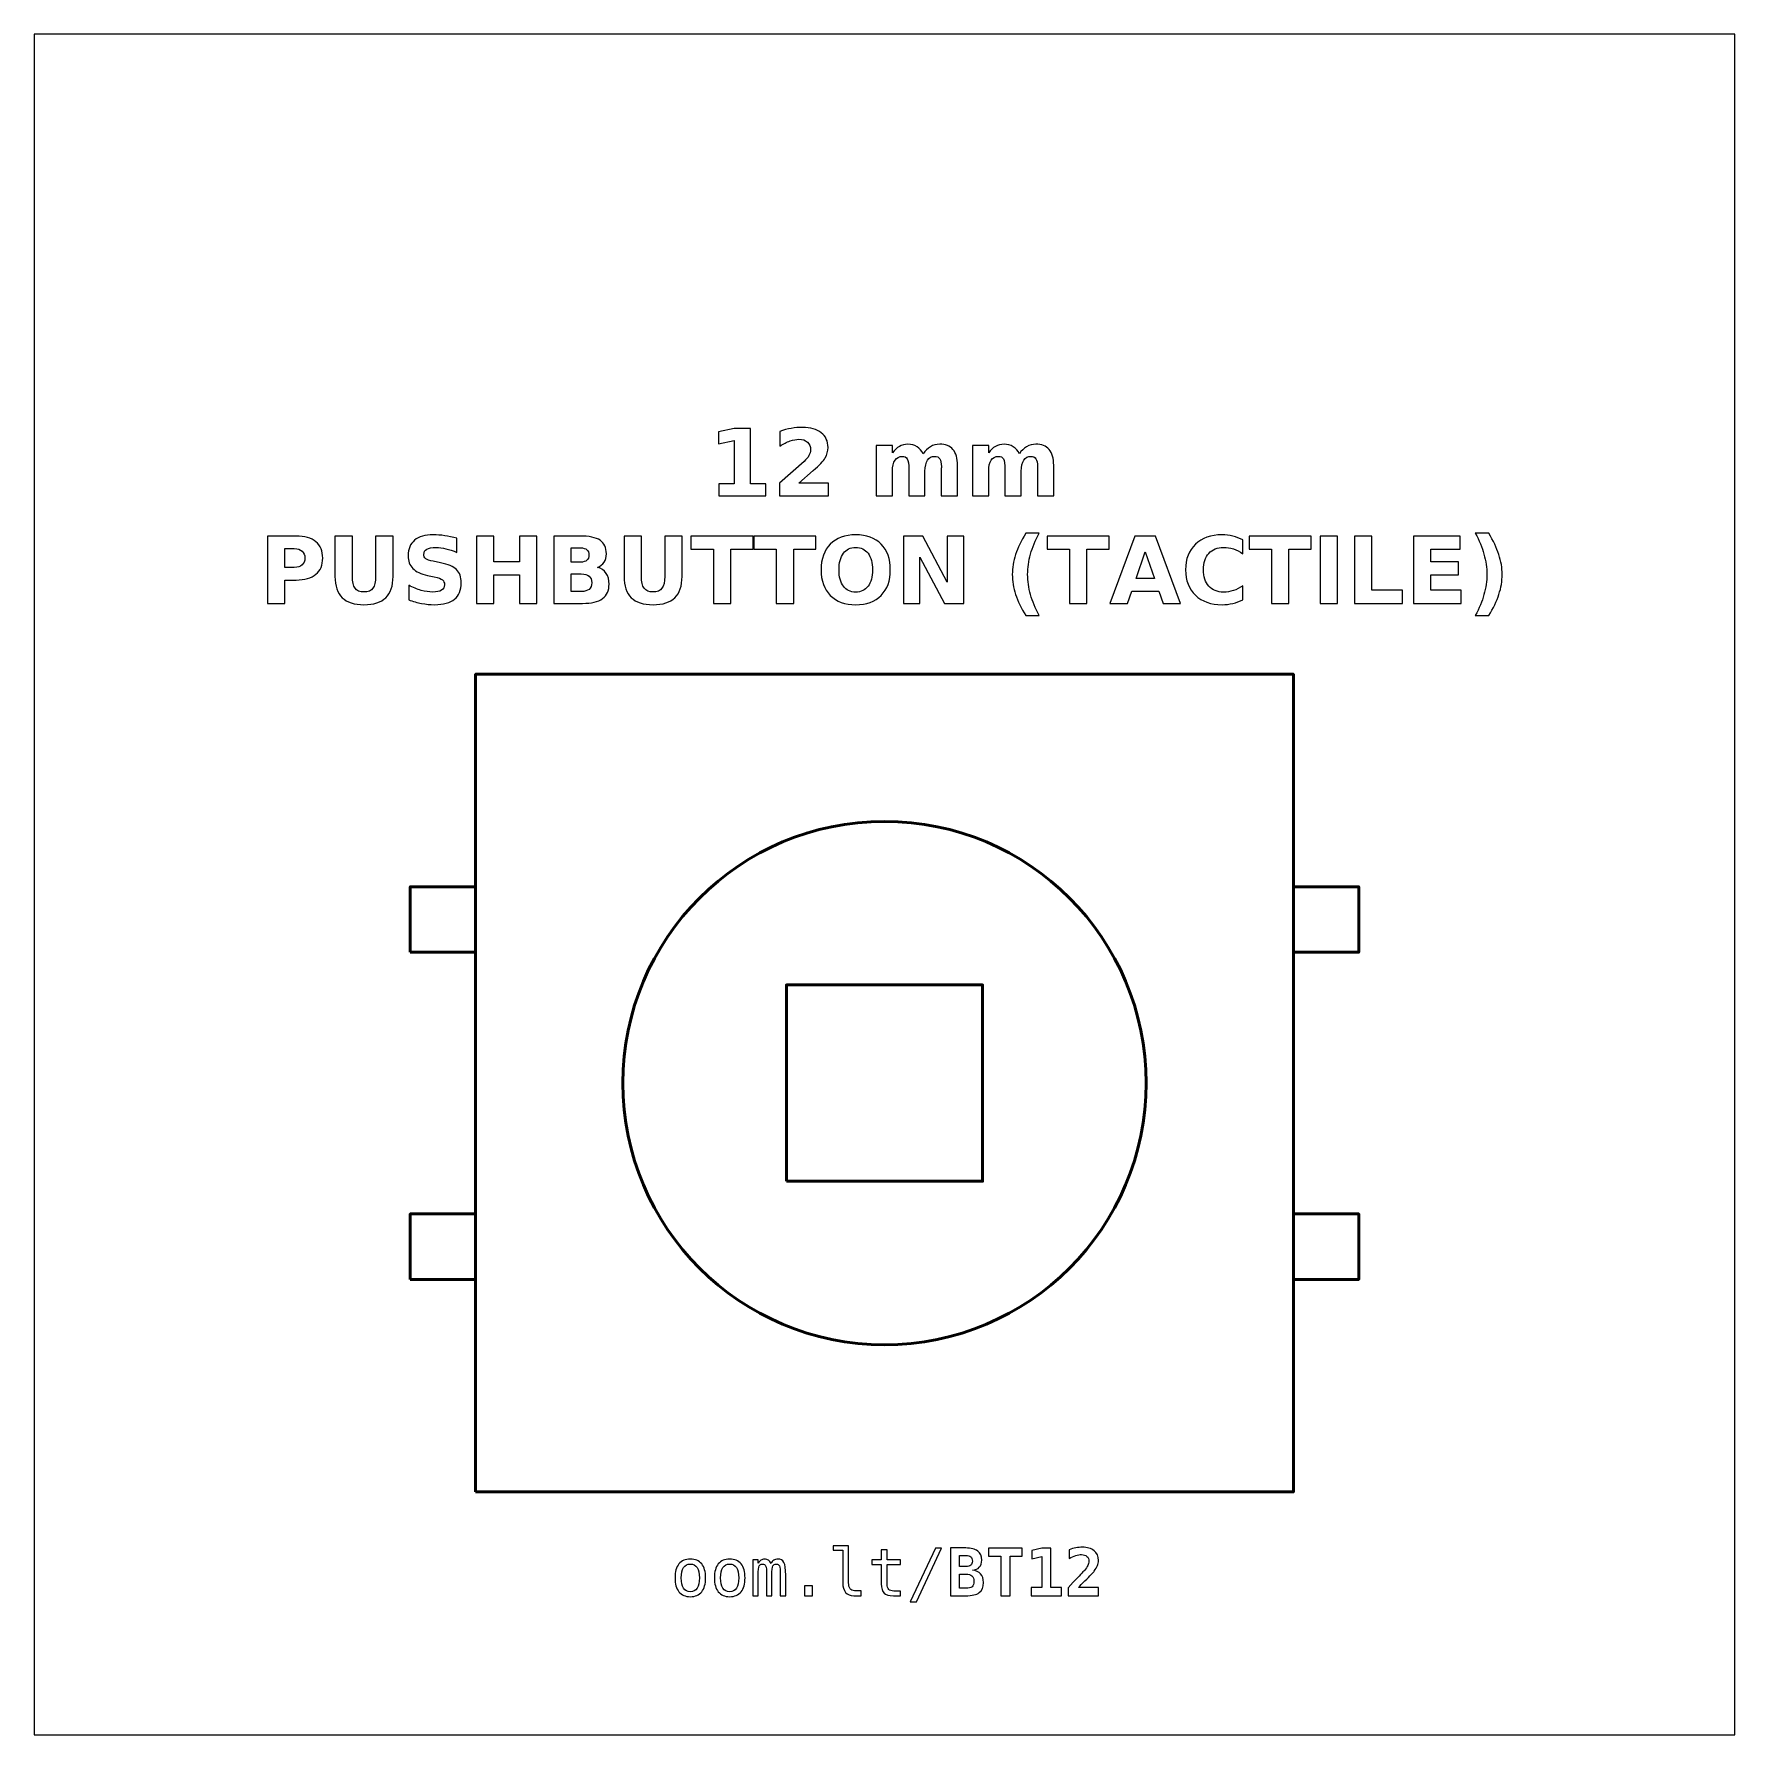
# Model space of a CAD drawing. Header units: centimetres. Extents: x -11.8 to -9.2, y -16.15 to -13.55.
import ezdxf

# ---------------------------------------------------------------- set-up
doc = ezdxf.new("R2010")
doc.units = ezdxf.units.CM
doc.header["$MEASUREMENT"] = 0
doc.layers.add('Layer 1', color=7, linetype='Continuous')

msp = doc.modelspace()

# ---------------------------------------------------------------- linework, layer by layer
at = {"layer": 'Layer 1', "color": 7}
msp.add_lwpolyline([(-11.8, -16.15), (-9.2, -16.15), (-9.2, -13.55), (-11.8, -13.55), (-11.8, -16.15)], close=True, dxfattribs=at)
at = {"layer": 'Layer 1', "color": 7, "lineweight": 50}
for points in [[(-11.125, -15.77855), (-9.875, -15.77855), (-9.875, -14.52855), (-11.125, -14.52855), (-11.125, -15.77855)], [(-11.225, -14.95355), (-11.125, -14.95355), (-11.125, -14.85355), (-11.225, -14.85355), (-11.225, -14.95355)], [(-9.875, -14.95355), (-9.775, -14.95355), (-9.775, -14.85355), (-9.875, -14.85355), (-9.875, -14.95355)], [(-10.65, -15.30355), (-10.35, -15.30355), (-10.35, -15.00355), (-10.65, -15.00355), (-10.65, -15.30355)], [(-11.225, -15.45355), (-11.125, -15.45355), (-11.125, -15.35355), (-11.225, -15.35355), (-11.225, -15.45355)], [(-9.875, -15.45355), (-9.775, -15.45355), (-9.775, -15.35355), (-9.875, -15.35355), (-9.875, -15.45355)]]:
    msp.add_lwpolyline(points, close=True, dxfattribs=at)
msp.add_ellipse((-10.5, -15.15355), major_axis=(0, 0.4), ratio=1, dxfattribs=at)
at = {"layer": 'Layer 1', "color": 250}
for points, knots in [([(-10.75327, -14.2377), (-10.75327, -14.2377), (-10.72984, -14.2377), (-10.72984, -14.2377), (-10.72984, -14.2377), (-10.72984, -14.2377), (-10.72984, -14.17121), (-10.72984, -14.17121), (-10.72984, -14.17121), (-10.72984, -14.17121), (-10.75388, -14.17618), (-10.75388, -14.17618), (-10.75388, -14.17618), (-10.75388, -14.17618), (-10.75388, -14.15811), (-10.75388, -14.15811), (-10.75388, -14.15811), (-10.75388, -14.15811), (-10.72998, -14.15315), (-10.72998, -14.15315), (-10.72998, -14.15315), (-10.72998, -14.15315), (-10.70477, -14.15315), (-10.70477, -14.15315), (-10.70477, -14.15315), (-10.70477, -14.15315), (-10.70477, -14.2377), (-10.70477, -14.2377), (-10.70477, -14.2377), (-10.70477, -14.2377), (-10.68135, -14.2377), (-10.68135, -14.2377), (-10.68135, -14.2377), (-10.68135, -14.2377), (-10.68135, -14.25602), (-10.68135, -14.25602), (-10.68135, -14.25602), (-10.68135, -14.25602), (-10.75327, -14.25602), (-10.75327, -14.25602), (-10.75327, -14.25602), (-10.75327, -14.25602), (-10.75327, -14.2377), (-10.75327, -14.2377)], [0, 0, 0, 0, 0.0909091, 0.0909091, 0.0909091, 0.0909091, 0.1818182, 0.1818182, 0.1818182, 0.1818182, 0.2727273, 0.2727273, 0.2727273, 0.2727273, 0.3636364, 0.3636364, 0.3636364, 0.3636364, 0.4545455, 0.4545455, 0.4545455, 0.4545455, 0.5454545, 0.5454545, 0.5454545, 0.5454545, 0.6363636, 0.6363636, 0.6363636, 0.6363636, 0.7272727, 0.7272727, 0.7272727, 0.7272727, 0.8181818, 0.8181818, 0.8181818, 0.8181818, 0.9090909, 0.9090909, 0.9090909, 0.9090909, 1, 1, 1, 1]), ([(-10.63095, -14.23652), (-10.63095, -14.23652), (-10.58567, -14.23652), (-10.58567, -14.23652), (-10.58567, -14.23652), (-10.58567, -14.23652), (-10.58567, -14.25602), (-10.58567, -14.25602), (-10.58567, -14.25602), (-10.58567, -14.25602), (-10.66044, -14.25602), (-10.66044, -14.25602), (-10.66044, -14.25602), (-10.66044, -14.25602), (-10.66044, -14.23652), (-10.66044, -14.23652), (-10.66044, -14.23652), (-10.66044, -14.23652), (-10.62288, -14.20339), (-10.62288, -14.20339), (-10.62288, -14.20339), (-10.61952, -14.20035), (-10.61705, -14.19739), (-10.61545, -14.1945), (-10.61545, -14.1945), (-10.61383, -14.1916), (-10.61303, -14.18859), (-10.61303, -14.18546), (-10.61303, -14.18546), (-10.61303, -14.18064), (-10.61465, -14.17676), (-10.61789, -14.17382), (-10.61789, -14.17382), (-10.62112, -14.17088), (-10.62542, -14.16943), (-10.63081, -14.16943), (-10.63081, -14.16943), (-10.63494, -14.16943), (-10.63946, -14.17032), (-10.64438, -14.17208), (-10.64438, -14.17208), (-10.64929, -14.17385), (-10.65456, -14.17648), (-10.66016, -14.17996), (-10.66016, -14.17996), (-10.66016, -14.17996), (-10.66016, -14.15736), (-10.66016, -14.15736), (-10.66016, -14.15736), (-10.65418, -14.15539), (-10.64828, -14.15388), (-10.64245, -14.15285), (-10.64245, -14.15285), (-10.63661, -14.15181), (-10.6309, -14.15129), (-10.62528, -14.15129), (-10.62528, -14.15129), (-10.61298, -14.15129), (-10.60341, -14.154), (-10.59659, -14.15943), (-10.59659, -14.15943), (-10.58977, -14.16484), (-10.58636, -14.17239), (-10.58636, -14.1821), (-10.58636, -14.1821), (-10.58636, -14.1877), (-10.58781, -14.19292), (-10.59071, -14.19777), (-10.59071, -14.19777), (-10.5936, -14.20261), (-10.59969, -14.2091), (-10.60896, -14.21724), (-10.60896, -14.21724), (-10.60896, -14.21724), (-10.63095, -14.23652), (-10.63095, -14.23652)], [0, 0, 0, 0, 0.0526316, 0.0526316, 0.0526316, 0.0526316, 0.1052632, 0.1052632, 0.1052632, 0.1052632, 0.1578947, 0.1578947, 0.1578947, 0.1578947, 0.2105263, 0.2105263, 0.2105263, 0.2105263, 0.2631579, 0.2631579, 0.2631579, 0.2631579, 0.3157895, 0.3157895, 0.3157895, 0.3157895, 0.3684211, 0.3684211, 0.3684211, 0.3684211, 0.4210526, 0.4210526, 0.4210526, 0.4210526, 0.4736842, 0.4736842, 0.4736842, 0.4736842, 0.5263158, 0.5263158, 0.5263158, 0.5263158, 0.5789474, 0.5789474, 0.5789474, 0.5789474, 0.6315789, 0.6315789, 0.6315789, 0.6315789, 0.6842105, 0.6842105, 0.6842105, 0.6842105, 0.7368421, 0.7368421, 0.7368421, 0.7368421, 0.7894737, 0.7894737, 0.7894737, 0.7894737, 0.8421053, 0.8421053, 0.8421053, 0.8421053, 0.8947368, 0.8947368, 0.8947368, 0.8947368, 0.9473684, 0.9473684, 0.9473684, 0.9473684, 1, 1, 1, 1]), ([(-10.44092, -14.19167), (-10.43779, -14.1869), (-10.4341, -14.18325), (-10.42979, -14.18076), (-10.42979, -14.18076), (-10.42549, -14.17824), (-10.42079, -14.177), (-10.41564, -14.177), (-10.41564, -14.177), (-10.40677, -14.177), (-10.40002, -14.17973), (-10.39539, -14.18521), (-10.39539, -14.18521), (-10.39075, -14.19066), (-10.38842, -14.19861), (-10.38842, -14.20903), (-10.38842, -14.20903), (-10.38842, -14.20903), (-10.38842, -14.25602), (-10.38842, -14.25602), (-10.38842, -14.25602), (-10.38842, -14.25602), (-10.41324, -14.25602), (-10.41324, -14.25602), (-10.41324, -14.25602), (-10.41324, -14.25602), (-10.41324, -14.21578), (-10.41324, -14.21578), (-10.41324, -14.21578), (-10.41319, -14.21519), (-10.41317, -14.21458), (-10.41314, -14.21392), (-10.41314, -14.21392), (-10.41312, -14.21329), (-10.4131, -14.21237), (-10.4131, -14.21117), (-10.4131, -14.21117), (-10.4131, -14.20571), (-10.41389, -14.20174), (-10.41552, -14.19929), (-10.41552, -14.19929), (-10.41712, -14.19682), (-10.4197, -14.1956), (-10.42328, -14.1956), (-10.42328, -14.1956), (-10.42798, -14.1956), (-10.43158, -14.19753), (-10.43414, -14.20139), (-10.43414, -14.20139), (-10.43668, -14.20524), (-10.438, -14.21082), (-10.4381, -14.21813), (-10.4381, -14.21813), (-10.4381, -14.21813), (-10.4381, -14.25602), (-10.4381, -14.25602), (-10.4381, -14.25602), (-10.4381, -14.25602), (-10.46291, -14.25602), (-10.46291, -14.25602), (-10.46291, -14.25602), (-10.46291, -14.25602), (-10.46291, -14.21578), (-10.46291, -14.21578), (-10.46291, -14.21578), (-10.46291, -14.20724), (-10.46364, -14.20174), (-10.46512, -14.19929), (-10.46512, -14.19929), (-10.46658, -14.19682), (-10.46919, -14.1956), (-10.47295, -14.1956), (-10.47295, -14.1956), (-10.4777, -14.1956), (-10.48135, -14.19755), (-10.48391, -14.20143), (-10.48391, -14.20143), (-10.48647, -14.20531), (-10.48777, -14.21084), (-10.48777, -14.21806), (-10.48777, -14.21806), (-10.48777, -14.21806), (-10.48777, -14.25602), (-10.48777, -14.25602), (-10.48777, -14.25602), (-10.48777, -14.25602), (-10.51258, -14.25602), (-10.51258, -14.25602), (-10.51258, -14.25602), (-10.51258, -14.25602), (-10.51258, -14.17886), (-10.51258, -14.17886), (-10.51258, -14.17886), (-10.51258, -14.17886), (-10.48777, -14.17886), (-10.48777, -14.17886), (-10.48777, -14.17886), (-10.48777, -14.17886), (-10.48777, -14.19017), (-10.48777, -14.19017), (-10.48777, -14.19017), (-10.48473, -14.18579), (-10.48125, -14.18253), (-10.47732, -14.18031), (-10.47732, -14.18031), (-10.4734, -14.1781), (-10.46907, -14.177), (-10.46434, -14.177), (-10.46434, -14.177), (-10.45903, -14.177), (-10.4543, -14.17829), (-10.45023, -14.18086), (-10.45023, -14.18086), (-10.44614, -14.18344), (-10.44303, -14.18704), (-10.44092, -14.19167)], [0, 0, 0, 0, 0.0344828, 0.0344828, 0.0344828, 0.0344828, 0.0689655, 0.0689655, 0.0689655, 0.0689655, 0.1034483, 0.1034483, 0.1034483, 0.1034483, 0.137931, 0.137931, 0.137931, 0.137931, 0.1724138, 0.1724138, 0.1724138, 0.1724138, 0.2068966, 0.2068966, 0.2068966, 0.2068966, 0.2413793, 0.2413793, 0.2413793, 0.2413793, 0.2758621, 0.2758621, 0.2758621, 0.2758621, 0.3103448, 0.3103448, 0.3103448, 0.3103448, 0.3448276, 0.3448276, 0.3448276, 0.3448276, 0.3793103, 0.3793103, 0.3793103, 0.3793103, 0.4137931, 0.4137931, 0.4137931, 0.4137931, 0.4482759, 0.4482759, 0.4482759, 0.4482759, 0.4827586, 0.4827586, 0.4827586, 0.4827586, 0.5172414, 0.5172414, 0.5172414, 0.5172414, 0.5517241, 0.5517241, 0.5517241, 0.5517241, 0.5862069, 0.5862069, 0.5862069, 0.5862069, 0.6206897, 0.6206897, 0.6206897, 0.6206897, 0.6551724, 0.6551724, 0.6551724, 0.6551724, 0.6896552, 0.6896552, 0.6896552, 0.6896552, 0.7241379, 0.7241379, 0.7241379, 0.7241379, 0.7586207, 0.7586207, 0.7586207, 0.7586207, 0.7931034, 0.7931034, 0.7931034, 0.7931034, 0.8275862, 0.8275862, 0.8275862, 0.8275862, 0.862069, 0.862069, 0.862069, 0.862069, 0.8965517, 0.8965517, 0.8965517, 0.8965517, 0.9310345, 0.9310345, 0.9310345, 0.9310345, 0.9655172, 0.9655172, 0.9655172, 0.9655172, 1, 1, 1, 1]), ([(-10.29388, -14.19167), (-10.29075, -14.1869), (-10.28706, -14.18325), (-10.28275, -14.18076), (-10.28275, -14.18076), (-10.27845, -14.17824), (-10.27375, -14.177), (-10.2686, -14.177), (-10.2686, -14.177), (-10.25973, -14.177), (-10.25298, -14.17973), (-10.24835, -14.18521), (-10.24835, -14.18521), (-10.24371, -14.19066), (-10.24138, -14.19861), (-10.24138, -14.20903), (-10.24138, -14.20903), (-10.24138, -14.20903), (-10.24138, -14.25602), (-10.24138, -14.25602), (-10.24138, -14.25602), (-10.24138, -14.25602), (-10.2662, -14.25602), (-10.2662, -14.25602), (-10.2662, -14.25602), (-10.2662, -14.25602), (-10.2662, -14.21578), (-10.2662, -14.21578), (-10.2662, -14.21578), (-10.26615, -14.21519), (-10.26613, -14.21458), (-10.2661, -14.21392), (-10.2661, -14.21392), (-10.26608, -14.21329), (-10.26606, -14.21237), (-10.26606, -14.21117), (-10.26606, -14.21117), (-10.26606, -14.20571), (-10.26685, -14.20174), (-10.26848, -14.19929), (-10.26848, -14.19929), (-10.27008, -14.19682), (-10.27266, -14.1956), (-10.27624, -14.1956), (-10.27624, -14.1956), (-10.28094, -14.1956), (-10.28454, -14.19753), (-10.2871, -14.20139), (-10.2871, -14.20139), (-10.28964, -14.20524), (-10.29096, -14.21082), (-10.29106, -14.21813), (-10.29106, -14.21813), (-10.29106, -14.21813), (-10.29106, -14.25602), (-10.29106, -14.25602), (-10.29106, -14.25602), (-10.29106, -14.25602), (-10.31587, -14.25602), (-10.31587, -14.25602), (-10.31587, -14.25602), (-10.31587, -14.25602), (-10.31587, -14.21578), (-10.31587, -14.21578), (-10.31587, -14.21578), (-10.31587, -14.20724), (-10.3166, -14.20174), (-10.31808, -14.19929), (-10.31808, -14.19929), (-10.31954, -14.19682), (-10.32215, -14.1956), (-10.32591, -14.1956), (-10.32591, -14.1956), (-10.33066, -14.1956), (-10.33431, -14.19755), (-10.33687, -14.20143), (-10.33687, -14.20143), (-10.33943, -14.20531), (-10.34073, -14.21084), (-10.34073, -14.21806), (-10.34073, -14.21806), (-10.34073, -14.21806), (-10.34073, -14.25602), (-10.34073, -14.25602), (-10.34073, -14.25602), (-10.34073, -14.25602), (-10.36554, -14.25602), (-10.36554, -14.25602), (-10.36554, -14.25602), (-10.36554, -14.25602), (-10.36554, -14.17886), (-10.36554, -14.17886), (-10.36554, -14.17886), (-10.36554, -14.17886), (-10.34073, -14.17886), (-10.34073, -14.17886), (-10.34073, -14.17886), (-10.34073, -14.17886), (-10.34073, -14.19017), (-10.34073, -14.19017), (-10.34073, -14.19017), (-10.33769, -14.18579), (-10.33421, -14.18253), (-10.33028, -14.18031), (-10.33028, -14.18031), (-10.32636, -14.1781), (-10.32203, -14.177), (-10.3173, -14.177), (-10.3173, -14.177), (-10.31199, -14.177), (-10.30726, -14.17829), (-10.30319, -14.18086), (-10.30319, -14.18086), (-10.2991, -14.18344), (-10.29599, -14.18704), (-10.29388, -14.19167)], [0, 0, 0, 0, 0.0344828, 0.0344828, 0.0344828, 0.0344828, 0.0689655, 0.0689655, 0.0689655, 0.0689655, 0.1034483, 0.1034483, 0.1034483, 0.1034483, 0.137931, 0.137931, 0.137931, 0.137931, 0.1724138, 0.1724138, 0.1724138, 0.1724138, 0.2068966, 0.2068966, 0.2068966, 0.2068966, 0.2413793, 0.2413793, 0.2413793, 0.2413793, 0.2758621, 0.2758621, 0.2758621, 0.2758621, 0.3103448, 0.3103448, 0.3103448, 0.3103448, 0.3448276, 0.3448276, 0.3448276, 0.3448276, 0.3793103, 0.3793103, 0.3793103, 0.3793103, 0.4137931, 0.4137931, 0.4137931, 0.4137931, 0.4482759, 0.4482759, 0.4482759, 0.4482759, 0.4827586, 0.4827586, 0.4827586, 0.4827586, 0.5172414, 0.5172414, 0.5172414, 0.5172414, 0.5517241, 0.5517241, 0.5517241, 0.5517241, 0.5862069, 0.5862069, 0.5862069, 0.5862069, 0.6206897, 0.6206897, 0.6206897, 0.6206897, 0.6551724, 0.6551724, 0.6551724, 0.6551724, 0.6896552, 0.6896552, 0.6896552, 0.6896552, 0.7241379, 0.7241379, 0.7241379, 0.7241379, 0.7586207, 0.7586207, 0.7586207, 0.7586207, 0.7931034, 0.7931034, 0.7931034, 0.7931034, 0.8275862, 0.8275862, 0.8275862, 0.8275862, 0.862069, 0.862069, 0.862069, 0.862069, 0.8965517, 0.8965517, 0.8965517, 0.8965517, 0.9310345, 0.9310345, 0.9310345, 0.9310345, 0.9655172, 0.9655172, 0.9655172, 0.9655172, 1, 1, 1, 1]), ([(-11.44335, -14.3174), (-11.44335, -14.3174), (-11.39933, -14.3174), (-11.39933, -14.3174), (-11.39933, -14.3174), (-11.38623, -14.3174), (-11.37618, -14.32032), (-11.36917, -14.32613), (-11.36917, -14.32613), (-11.36217, -14.33194), (-11.35866, -14.34021), (-11.35866, -14.35096), (-11.35866, -14.35096), (-11.35866, -14.36173), (-11.36217, -14.37003), (-11.36917, -14.37584), (-11.36917, -14.37584), (-11.37618, -14.38165), (-11.38623, -14.38457), (-11.39933, -14.38457), (-11.39933, -14.38457), (-11.39933, -14.38457), (-11.41682, -14.38457), (-11.41682, -14.38457), (-11.41682, -14.38457), (-11.41682, -14.38457), (-11.41682, -14.42027), (-11.41682, -14.42027), (-11.41682, -14.42027), (-11.41682, -14.42027), (-11.44335, -14.42027), (-11.44335, -14.42027), (-11.44335, -14.42027), (-11.44335, -14.42027), (-11.44335, -14.3174), (-11.44335, -14.3174)], [0, 0, 0, 0, 0.1111111, 0.1111111, 0.1111111, 0.1111111, 0.2222222, 0.2222222, 0.2222222, 0.2222222, 0.3333333, 0.3333333, 0.3333333, 0.3333333, 0.4444444, 0.4444444, 0.4444444, 0.4444444, 0.5555556, 0.5555556, 0.5555556, 0.5555556, 0.6666667, 0.6666667, 0.6666667, 0.6666667, 0.7777778, 0.7777778, 0.7777778, 0.7777778, 0.8888889, 0.8888889, 0.8888889, 0.8888889, 1, 1, 1, 1]), ([(-11.33994, -14.3174), (-11.33994, -14.3174), (-11.31341, -14.3174), (-11.31341, -14.3174), (-11.31341, -14.3174), (-11.31341, -14.3174), (-11.31341, -14.37907), (-11.31341, -14.37907), (-11.31341, -14.37907), (-11.31341, -14.38756), (-11.31203, -14.39365), (-11.30925, -14.39729), (-11.30925, -14.39729), (-11.30647, -14.40094), (-11.30194, -14.40277), (-11.29563, -14.40277), (-11.29563, -14.40277), (-11.28928, -14.40277), (-11.28472, -14.40094), (-11.28195, -14.39729), (-11.28195, -14.39729), (-11.27917, -14.39365), (-11.27778, -14.38756), (-11.27778, -14.37907), (-11.27778, -14.37907), (-11.27778, -14.37907), (-11.27778, -14.3174), (-11.27778, -14.3174), (-11.27778, -14.3174), (-11.27778, -14.3174), (-11.25125, -14.3174), (-11.25125, -14.3174), (-11.25125, -14.3174), (-11.25125, -14.3174), (-11.25125, -14.37907), (-11.25125, -14.37907), (-11.25125, -14.37907), (-11.25125, -14.39362), (-11.2549, -14.40447), (-11.26221, -14.41159), (-11.26221, -14.41159), (-11.2695, -14.41872), (-11.28065, -14.42227), (-11.29563, -14.42227), (-11.29563, -14.42227), (-11.31057, -14.42227), (-11.32169, -14.41872), (-11.32898, -14.41159), (-11.32898, -14.41159), (-11.3363, -14.40447), (-11.33994, -14.39362), (-11.33994, -14.37907), (-11.33994, -14.37907), (-11.33994, -14.37907), (-11.33994, -14.3174), (-11.33994, -14.3174)], [0, 0, 0, 0, 0.0714286, 0.0714286, 0.0714286, 0.0714286, 0.1428571, 0.1428571, 0.1428571, 0.1428571, 0.2142857, 0.2142857, 0.2142857, 0.2142857, 0.2857143, 0.2857143, 0.2857143, 0.2857143, 0.3571429, 0.3571429, 0.3571429, 0.3571429, 0.4285714, 0.4285714, 0.4285714, 0.4285714, 0.5, 0.5, 0.5, 0.5, 0.5714286, 0.5714286, 0.5714286, 0.5714286, 0.6428571, 0.6428571, 0.6428571, 0.6428571, 0.7142857, 0.7142857, 0.7142857, 0.7142857, 0.7857143, 0.7857143, 0.7857143, 0.7857143, 0.8571429, 0.8571429, 0.8571429, 0.8571429, 0.9285714, 0.9285714, 0.9285714, 0.9285714, 1, 1, 1, 1]), ([(-11.15377, -14.32065), (-11.15377, -14.32065), (-11.15377, -14.3424), (-11.15377, -14.3424), (-11.15377, -14.3424), (-11.15942, -14.33988), (-11.16494, -14.33798), (-11.1703, -14.33669), (-11.1703, -14.33669), (-11.17569, -14.33539), (-11.18077, -14.33476), (-11.18554, -14.33476), (-11.18554, -14.33476), (-11.19187, -14.33476), (-11.19657, -14.33563), (-11.19961, -14.33737), (-11.19961, -14.33737), (-11.20264, -14.33913), (-11.20415, -14.34184), (-11.20415, -14.34551), (-11.20415, -14.34551), (-11.20415, -14.34826), (-11.20314, -14.35042), (-11.20109, -14.35195), (-11.20109, -14.35195), (-11.19904, -14.35348), (-11.19533, -14.35482), (-11.18994, -14.35592), (-11.18994, -14.35592), (-11.18994, -14.35592), (-11.17865, -14.35818), (-11.17865, -14.35818), (-11.17865, -14.35818), (-11.1672, -14.36049), (-11.15909, -14.36397), (-11.15427, -14.36867), (-11.15427, -14.36867), (-11.14944, -14.37335), (-11.14702, -14.38001), (-11.14702, -14.38864), (-11.14702, -14.38864), (-11.14702, -14.4), (-11.15038, -14.40844), (-11.15711, -14.41397), (-11.15711, -14.41397), (-11.16384, -14.41949), (-11.17411, -14.42227), (-11.18794, -14.42227), (-11.18794, -14.42227), (-11.19448, -14.42227), (-11.20102, -14.42166), (-11.20758, -14.42041), (-11.20758, -14.42041), (-11.21414, -14.41916), (-11.22073, -14.41733), (-11.22729, -14.41491), (-11.22729, -14.41491), (-11.22729, -14.41491), (-11.22729, -14.39252), (-11.22729, -14.39252), (-11.22729, -14.39252), (-11.22073, -14.396), (-11.21438, -14.39863), (-11.20824, -14.4004), (-11.20824, -14.4004), (-11.2021, -14.40216), (-11.1962, -14.40305), (-11.19051, -14.40305), (-11.19051, -14.40305), (-11.18472, -14.40305), (-11.18028, -14.40209), (-11.1772, -14.40016), (-11.1772, -14.40016), (-11.17411, -14.39823), (-11.17259, -14.39548), (-11.17259, -14.39188), (-11.17259, -14.39188), (-11.17259, -14.38868), (-11.17362, -14.38619), (-11.17571, -14.38445), (-11.17571, -14.38445), (-11.17781, -14.38271), (-11.18197, -14.38114), (-11.18823, -14.37977), (-11.18823, -14.37977), (-11.18823, -14.37977), (-11.1985, -14.37749), (-11.1985, -14.37749), (-11.1985, -14.37749), (-11.20878, -14.37528), (-11.21631, -14.37178), (-11.22106, -14.36695), (-11.22106, -14.36695), (-11.22581, -14.36213), (-11.22818, -14.35562), (-11.22818, -14.34746), (-11.22818, -14.34746), (-11.22818, -14.3372), (-11.22487, -14.32932), (-11.21826, -14.32382), (-11.21826, -14.32382), (-11.21165, -14.31829), (-11.20215, -14.31554), (-11.18973, -14.31554), (-11.18973, -14.31554), (-11.18409, -14.31554), (-11.17828, -14.31597), (-11.1723, -14.31681), (-11.1723, -14.31681), (-11.16633, -14.31766), (-11.16015, -14.31893), (-11.15377, -14.32065)], [0, 0, 0, 0, 0.0357143, 0.0357143, 0.0357143, 0.0357143, 0.0714286, 0.0714286, 0.0714286, 0.0714286, 0.1071429, 0.1071429, 0.1071429, 0.1071429, 0.1428571, 0.1428571, 0.1428571, 0.1428571, 0.1785714, 0.1785714, 0.1785714, 0.1785714, 0.2142857, 0.2142857, 0.2142857, 0.2142857, 0.25, 0.25, 0.25, 0.25, 0.2857143, 0.2857143, 0.2857143, 0.2857143, 0.3214286, 0.3214286, 0.3214286, 0.3214286, 0.3571429, 0.3571429, 0.3571429, 0.3571429, 0.3928571, 0.3928571, 0.3928571, 0.3928571, 0.4285714, 0.4285714, 0.4285714, 0.4285714, 0.4642857, 0.4642857, 0.4642857, 0.4642857, 0.5, 0.5, 0.5, 0.5, 0.5357143, 0.5357143, 0.5357143, 0.5357143, 0.5714286, 0.5714286, 0.5714286, 0.5714286, 0.6071429, 0.6071429, 0.6071429, 0.6071429, 0.6428571, 0.6428571, 0.6428571, 0.6428571, 0.6785714, 0.6785714, 0.6785714, 0.6785714, 0.7142857, 0.7142857, 0.7142857, 0.7142857, 0.75, 0.75, 0.75, 0.75, 0.7857143, 0.7857143, 0.7857143, 0.7857143, 0.8214286, 0.8214286, 0.8214286, 0.8214286, 0.8571429, 0.8571429, 0.8571429, 0.8571429, 0.8928571, 0.8928571, 0.8928571, 0.8928571, 0.9285714, 0.9285714, 0.9285714, 0.9285714, 0.9642857, 0.9642857, 0.9642857, 0.9642857, 1, 1, 1, 1]), ([(-11.12374, -14.3174), (-11.12374, -14.3174), (-11.09721, -14.3174), (-11.09721, -14.3174), (-11.09721, -14.3174), (-11.09721, -14.3174), (-11.09721, -14.35661), (-11.09721, -14.35661), (-11.09721, -14.35661), (-11.09721, -14.35661), (-11.05808, -14.35661), (-11.05808, -14.35661), (-11.05808, -14.35661), (-11.05808, -14.35661), (-11.05808, -14.3174), (-11.05808, -14.3174), (-11.05808, -14.3174), (-11.05808, -14.3174), (-11.03155, -14.3174), (-11.03155, -14.3174), (-11.03155, -14.3174), (-11.03155, -14.3174), (-11.03155, -14.42027), (-11.03155, -14.42027), (-11.03155, -14.42027), (-11.03155, -14.42027), (-11.05808, -14.42027), (-11.05808, -14.42027), (-11.05808, -14.42027), (-11.05808, -14.42027), (-11.05808, -14.37667), (-11.05808, -14.37667), (-11.05808, -14.37667), (-11.05808, -14.37667), (-11.09721, -14.37667), (-11.09721, -14.37667), (-11.09721, -14.37667), (-11.09721, -14.37667), (-11.09721, -14.42027), (-11.09721, -14.42027), (-11.09721, -14.42027), (-11.09721, -14.42027), (-11.12374, -14.42027), (-11.12374, -14.42027), (-11.12374, -14.42027), (-11.12374, -14.42027), (-11.12374, -14.3174), (-11.12374, -14.3174)], [0, 0, 0, 0, 0.0833333, 0.0833333, 0.0833333, 0.0833333, 0.1666667, 0.1666667, 0.1666667, 0.1666667, 0.25, 0.25, 0.25, 0.25, 0.3333333, 0.3333333, 0.3333333, 0.3333333, 0.4166667, 0.4166667, 0.4166667, 0.4166667, 0.5, 0.5, 0.5, 0.5, 0.5833333, 0.5833333, 0.5833333, 0.5833333, 0.6666667, 0.6666667, 0.6666667, 0.6666667, 0.75, 0.75, 0.75, 0.75, 0.8333333, 0.8333333, 0.8333333, 0.8333333, 0.9166667, 0.9166667, 0.9166667, 0.9166667, 1, 1, 1, 1]), ([(-10.93888, -14.36521), (-10.93319, -14.36686), (-10.92877, -14.36992), (-10.92564, -14.37439), (-10.92564, -14.37439), (-10.92251, -14.37883), (-10.92096, -14.38431), (-10.92096, -14.39078), (-10.92096, -14.39078), (-10.92096, -14.4007), (-10.92433, -14.40809), (-10.93103, -14.41296), (-10.93103, -14.41296), (-10.93773, -14.41782), (-10.94794, -14.42027), (-10.96163, -14.42027), (-10.96163, -14.42027), (-10.96163, -14.42027), (-11.00565, -14.42027), (-11.00565, -14.42027), (-11.00565, -14.42027), (-11.00565, -14.42027), (-11.00565, -14.3174), (-11.00565, -14.3174), (-11.00565, -14.3174), (-11.00565, -14.3174), (-10.96583, -14.3174), (-10.96583, -14.3174), (-10.96583, -14.3174), (-10.95154, -14.3174), (-10.94119, -14.31956), (-10.93479, -14.32387), (-10.93479, -14.32387), (-10.92837, -14.3282), (-10.92517, -14.33511), (-10.92517, -14.34461), (-10.92517, -14.34461), (-10.92517, -14.34962), (-10.92635, -14.35388), (-10.92868, -14.35741), (-10.92868, -14.35741), (-10.93103, -14.36091), (-10.93441, -14.36352), (-10.93888, -14.36521)], [0, 0, 0, 0, 0.0909091, 0.0909091, 0.0909091, 0.0909091, 0.1818182, 0.1818182, 0.1818182, 0.1818182, 0.2727273, 0.2727273, 0.2727273, 0.2727273, 0.3636364, 0.3636364, 0.3636364, 0.3636364, 0.4545455, 0.4545455, 0.4545455, 0.4545455, 0.5454545, 0.5454545, 0.5454545, 0.5454545, 0.6363636, 0.6363636, 0.6363636, 0.6363636, 0.7272727, 0.7272727, 0.7272727, 0.7272727, 0.8181818, 0.8181818, 0.8181818, 0.8181818, 0.9090909, 0.9090909, 0.9090909, 0.9090909, 1, 1, 1, 1]), ([(-10.8981, -14.3174), (-10.8981, -14.3174), (-10.87157, -14.3174), (-10.87157, -14.3174), (-10.87157, -14.3174), (-10.87157, -14.3174), (-10.87157, -14.37907), (-10.87157, -14.37907), (-10.87157, -14.37907), (-10.87157, -14.38756), (-10.87019, -14.39365), (-10.86741, -14.39729), (-10.86741, -14.39729), (-10.86463, -14.40094), (-10.8601, -14.40277), (-10.85379, -14.40277), (-10.85379, -14.40277), (-10.84744, -14.40277), (-10.84288, -14.40094), (-10.84011, -14.39729), (-10.84011, -14.39729), (-10.83733, -14.39365), (-10.83594, -14.38756), (-10.83594, -14.37907), (-10.83594, -14.37907), (-10.83594, -14.37907), (-10.83594, -14.3174), (-10.83594, -14.3174), (-10.83594, -14.3174), (-10.83594, -14.3174), (-10.80941, -14.3174), (-10.80941, -14.3174), (-10.80941, -14.3174), (-10.80941, -14.3174), (-10.80941, -14.37907), (-10.80941, -14.37907), (-10.80941, -14.37907), (-10.80941, -14.39362), (-10.81306, -14.40447), (-10.82037, -14.41159), (-10.82037, -14.41159), (-10.82766, -14.41872), (-10.83881, -14.42227), (-10.85379, -14.42227), (-10.85379, -14.42227), (-10.86873, -14.42227), (-10.87985, -14.41872), (-10.88714, -14.41159), (-10.88714, -14.41159), (-10.89446, -14.40447), (-10.8981, -14.39362), (-10.8981, -14.37907), (-10.8981, -14.37907), (-10.8981, -14.37907), (-10.8981, -14.3174), (-10.8981, -14.3174)], [0, 0, 0, 0, 0.0714286, 0.0714286, 0.0714286, 0.0714286, 0.1428571, 0.1428571, 0.1428571, 0.1428571, 0.2142857, 0.2142857, 0.2142857, 0.2142857, 0.2857143, 0.2857143, 0.2857143, 0.2857143, 0.3571429, 0.3571429, 0.3571429, 0.3571429, 0.4285714, 0.4285714, 0.4285714, 0.4285714, 0.5, 0.5, 0.5, 0.5, 0.5714286, 0.5714286, 0.5714286, 0.5714286, 0.6428571, 0.6428571, 0.6428571, 0.6428571, 0.7142857, 0.7142857, 0.7142857, 0.7142857, 0.7857143, 0.7857143, 0.7857143, 0.7857143, 0.8571429, 0.8571429, 0.8571429, 0.8571429, 0.9285714, 0.9285714, 0.9285714, 0.9285714, 1, 1, 1, 1]), ([(-10.7958, -14.3174), (-10.7958, -14.3174), (-10.701, -14.3174), (-10.701, -14.3174), (-10.701, -14.3174), (-10.701, -14.3174), (-10.701, -14.33746), (-10.701, -14.33746), (-10.701, -14.33746), (-10.701, -14.33746), (-10.7351, -14.33746), (-10.7351, -14.33746), (-10.7351, -14.33746), (-10.7351, -14.33746), (-10.7351, -14.42027), (-10.7351, -14.42027), (-10.7351, -14.42027), (-10.7351, -14.42027), (-10.76163, -14.42027), (-10.76163, -14.42027), (-10.76163, -14.42027), (-10.76163, -14.42027), (-10.76163, -14.33746), (-10.76163, -14.33746), (-10.76163, -14.33746), (-10.76163, -14.33746), (-10.7958, -14.33746), (-10.7958, -14.33746), (-10.7958, -14.33746), (-10.7958, -14.33746), (-10.7958, -14.3174), (-10.7958, -14.3174)], [0, 0, 0, 0, 0.125, 0.125, 0.125, 0.125, 0.25, 0.25, 0.25, 0.25, 0.375, 0.375, 0.375, 0.375, 0.5, 0.5, 0.5, 0.5, 0.625, 0.625, 0.625, 0.625, 0.75, 0.75, 0.75, 0.75, 0.875, 0.875, 0.875, 0.875, 1, 1, 1, 1]), ([(-10.69954, -14.3174), (-10.69954, -14.3174), (-10.60474, -14.3174), (-10.60474, -14.3174), (-10.60474, -14.3174), (-10.60474, -14.3174), (-10.60474, -14.33746), (-10.60474, -14.33746), (-10.60474, -14.33746), (-10.60474, -14.33746), (-10.63884, -14.33746), (-10.63884, -14.33746), (-10.63884, -14.33746), (-10.63884, -14.33746), (-10.63884, -14.42027), (-10.63884, -14.42027), (-10.63884, -14.42027), (-10.63884, -14.42027), (-10.66537, -14.42027), (-10.66537, -14.42027), (-10.66537, -14.42027), (-10.66537, -14.42027), (-10.66537, -14.33746), (-10.66537, -14.33746), (-10.66537, -14.33746), (-10.66537, -14.33746), (-10.69954, -14.33746), (-10.69954, -14.33746), (-10.69954, -14.33746), (-10.69954, -14.33746), (-10.69954, -14.3174), (-10.69954, -14.3174)], [0, 0, 0, 0, 0.125, 0.125, 0.125, 0.125, 0.25, 0.25, 0.25, 0.25, 0.375, 0.375, 0.375, 0.375, 0.5, 0.5, 0.5, 0.5, 0.625, 0.625, 0.625, 0.625, 0.75, 0.75, 0.75, 0.75, 0.875, 0.875, 0.875, 0.875, 1, 1, 1, 1]), ([(-10.54401, -14.31554), (-10.52748, -14.31554), (-10.51452, -14.32027), (-10.50516, -14.32975), (-10.50516, -14.32975), (-10.49578, -14.3392), (-10.4911, -14.35225), (-10.4911, -14.36893), (-10.4911, -14.36893), (-10.4911, -14.38556), (-10.49578, -14.39861), (-10.50516, -14.40806), (-10.50516, -14.40806), (-10.51452, -14.41754), (-10.52748, -14.42227), (-10.54401, -14.42227), (-10.54401, -14.42227), (-10.5605, -14.42227), (-10.57343, -14.41754), (-10.58284, -14.40806), (-10.58284, -14.40806), (-10.59222, -14.39861), (-10.59693, -14.38556), (-10.59693, -14.36893), (-10.59693, -14.36893), (-10.59693, -14.35225), (-10.59222, -14.3392), (-10.58284, -14.32975), (-10.58284, -14.32975), (-10.57343, -14.32027), (-10.5605, -14.31554), (-10.54401, -14.31554)], [0, 0, 0, 0, 0.125, 0.125, 0.125, 0.125, 0.25, 0.25, 0.25, 0.25, 0.375, 0.375, 0.375, 0.375, 0.5, 0.5, 0.5, 0.5, 0.625, 0.625, 0.625, 0.625, 0.75, 0.75, 0.75, 0.75, 0.875, 0.875, 0.875, 0.875, 1, 1, 1, 1]), ([(-10.47103, -14.3174), (-10.47103, -14.3174), (-10.4414, -14.3174), (-10.4414, -14.3174), (-10.4414, -14.3174), (-10.4414, -14.3174), (-10.40398, -14.38796), (-10.40398, -14.38796), (-10.40398, -14.38796), (-10.40398, -14.38796), (-10.40398, -14.3174), (-10.40398, -14.3174), (-10.40398, -14.3174), (-10.40398, -14.3174), (-10.37884, -14.3174), (-10.37884, -14.3174), (-10.37884, -14.3174), (-10.37884, -14.3174), (-10.37884, -14.42027), (-10.37884, -14.42027), (-10.37884, -14.42027), (-10.37884, -14.42027), (-10.40847, -14.42027), (-10.40847, -14.42027), (-10.40847, -14.42027), (-10.40847, -14.42027), (-10.44589, -14.34971), (-10.44589, -14.34971), (-10.44589, -14.34971), (-10.44589, -14.34971), (-10.44589, -14.42027), (-10.44589, -14.42027), (-10.44589, -14.42027), (-10.44589, -14.42027), (-10.47103, -14.42027), (-10.47103, -14.42027), (-10.47103, -14.42027), (-10.47103, -14.42027), (-10.47103, -14.3174), (-10.47103, -14.3174)], [0, 0, 0, 0, 0.1, 0.1, 0.1, 0.1, 0.2, 0.2, 0.2, 0.2, 0.3, 0.3, 0.3, 0.3, 0.4, 0.4, 0.4, 0.4, 0.5, 0.5, 0.5, 0.5, 0.6, 0.6, 0.6, 0.6, 0.7, 0.7, 0.7, 0.7, 0.8, 0.8, 0.8, 0.8, 0.9, 0.9, 0.9, 0.9, 1, 1, 1, 1]), ([(-10.26357, -14.43887), (-10.26357, -14.43887), (-10.28403, -14.43887), (-10.28403, -14.43887), (-10.28403, -14.43887), (-10.29106, -14.42754), (-10.29626, -14.41674), (-10.2996, -14.40651), (-10.2996, -14.40651), (-10.30296, -14.3963), (-10.30463, -14.38617), (-10.30463, -14.3761), (-10.30463, -14.3761), (-10.30463, -14.36604), (-10.30294, -14.35585), (-10.29958, -14.34555), (-10.29958, -14.34555), (-10.29619, -14.33523), (-10.29102, -14.32446), (-10.28403, -14.31319), (-10.28403, -14.31319), (-10.28403, -14.31319), (-10.26357, -14.31319), (-10.26357, -14.31319), (-10.26357, -14.31319), (-10.26945, -14.32408), (-10.27385, -14.33473), (-10.27679, -14.34513), (-10.27679, -14.34513), (-10.27973, -14.35552), (-10.28121, -14.3658), (-10.28121, -14.37596), (-10.28121, -14.37596), (-10.28121, -14.38612), (-10.27975, -14.3964), (-10.27684, -14.40684), (-10.27684, -14.40684), (-10.27392, -14.41726), (-10.2695, -14.42794), (-10.26357, -14.43887)], [0, 0, 0, 0, 0.1, 0.1, 0.1, 0.1, 0.2, 0.2, 0.2, 0.2, 0.3, 0.3, 0.3, 0.3, 0.4, 0.4, 0.4, 0.4, 0.5, 0.5, 0.5, 0.5, 0.6, 0.6, 0.6, 0.6, 0.7, 0.7, 0.7, 0.7, 0.8, 0.8, 0.8, 0.8, 0.9, 0.9, 0.9, 0.9, 1, 1, 1, 1]), ([(-10.2516, -14.3174), (-10.2516, -14.3174), (-10.1568, -14.3174), (-10.1568, -14.3174), (-10.1568, -14.3174), (-10.1568, -14.3174), (-10.1568, -14.33746), (-10.1568, -14.33746), (-10.1568, -14.33746), (-10.1568, -14.33746), (-10.1909, -14.33746), (-10.1909, -14.33746), (-10.1909, -14.33746), (-10.1909, -14.33746), (-10.1909, -14.42027), (-10.1909, -14.42027), (-10.1909, -14.42027), (-10.1909, -14.42027), (-10.21743, -14.42027), (-10.21743, -14.42027), (-10.21743, -14.42027), (-10.21743, -14.42027), (-10.21743, -14.33746), (-10.21743, -14.33746), (-10.21743, -14.33746), (-10.21743, -14.33746), (-10.2516, -14.33746), (-10.2516, -14.33746), (-10.2516, -14.33746), (-10.2516, -14.33746), (-10.2516, -14.3174), (-10.2516, -14.3174)], [0, 0, 0, 0, 0.125, 0.125, 0.125, 0.125, 0.25, 0.25, 0.25, 0.25, 0.375, 0.375, 0.375, 0.375, 0.5, 0.5, 0.5, 0.5, 0.625, 0.625, 0.625, 0.625, 0.75, 0.75, 0.75, 0.75, 0.875, 0.875, 0.875, 0.875, 1, 1, 1, 1]), ([(-10.08064, -14.40155), (-10.08064, -14.40155), (-10.12213, -14.40155), (-10.12213, -14.40155), (-10.12213, -14.40155), (-10.12213, -14.40155), (-10.12867, -14.42027), (-10.12867, -14.42027), (-10.12867, -14.42027), (-10.12867, -14.42027), (-10.15534, -14.42027), (-10.15534, -14.42027), (-10.15534, -14.42027), (-10.15534, -14.42027), (-10.11724, -14.3174), (-10.11724, -14.3174), (-10.11724, -14.3174), (-10.11724, -14.3174), (-10.08561, -14.3174), (-10.08561, -14.3174), (-10.08561, -14.3174), (-10.08561, -14.3174), (-10.04751, -14.42027), (-10.04751, -14.42027), (-10.04751, -14.42027), (-10.04751, -14.42027), (-10.07418, -14.42027), (-10.07418, -14.42027), (-10.07418, -14.42027), (-10.07418, -14.42027), (-10.08064, -14.40155), (-10.08064, -14.40155)], [0, 0, 0, 0, 0.125, 0.125, 0.125, 0.125, 0.25, 0.25, 0.25, 0.25, 0.375, 0.375, 0.375, 0.375, 0.5, 0.5, 0.5, 0.5, 0.625, 0.625, 0.625, 0.625, 0.75, 0.75, 0.75, 0.75, 0.875, 0.875, 0.875, 0.875, 1, 1, 1, 1]), ([(-9.95226, -14.41463), (-9.95712, -14.41714), (-9.9622, -14.41905), (-9.9675, -14.42034), (-9.9675, -14.42034), (-9.97276, -14.42163), (-9.97829, -14.42227), (-9.98403, -14.42227), (-9.98403, -14.42227), (-10.00115, -14.42227), (-10.01472, -14.41747), (-10.02474, -14.4079), (-10.02474, -14.4079), (-10.03476, -14.39833), (-10.03977, -14.38535), (-10.03977, -14.36893), (-10.03977, -14.36893), (-10.03977, -14.35249), (-10.03476, -14.33948), (-10.02474, -14.32991), (-10.02474, -14.32991), (-10.01472, -14.32034), (-10.00115, -14.31554), (-9.98403, -14.31554), (-9.98403, -14.31554), (-9.97829, -14.31554), (-9.97276, -14.31618), (-9.9675, -14.31747), (-9.9675, -14.31747), (-9.9622, -14.31876), (-9.95712, -14.32067), (-9.95226, -14.32319), (-9.95226, -14.32319), (-9.95226, -14.32319), (-9.95226, -14.34447), (-9.95226, -14.34447), (-9.95226, -14.34447), (-9.95717, -14.34111), (-9.96202, -14.33866), (-9.96679, -14.33711), (-9.96679, -14.33711), (-9.97156, -14.33553), (-9.9766, -14.33476), (-9.98189, -14.33476), (-9.98189, -14.33476), (-9.99134, -14.33476), (-9.9988, -14.33779), (-10.00421, -14.34386), (-10.00421, -14.34386), (-10.00964, -14.34993), (-10.01235, -14.35828), (-10.01235, -14.36893), (-10.01235, -14.36893), (-10.01235, -14.37956), (-10.00964, -14.38789), (-10.00421, -14.39395), (-10.00421, -14.39395), (-9.9988, -14.40002), (-9.99134, -14.40305), (-9.98189, -14.40305), (-9.98189, -14.40305), (-9.9766, -14.40305), (-9.97156, -14.40228), (-9.96679, -14.4007), (-9.96679, -14.4007), (-9.96202, -14.39915), (-9.95717, -14.3967), (-9.95226, -14.39334), (-9.95226, -14.39334), (-9.95226, -14.39334), (-9.95226, -14.41463), (-9.95226, -14.41463)], [0, 0, 0, 0, 0.0555556, 0.0555556, 0.0555556, 0.0555556, 0.1111111, 0.1111111, 0.1111111, 0.1111111, 0.1666667, 0.1666667, 0.1666667, 0.1666667, 0.2222222, 0.2222222, 0.2222222, 0.2222222, 0.2777778, 0.2777778, 0.2777778, 0.2777778, 0.3333333, 0.3333333, 0.3333333, 0.3333333, 0.3888889, 0.3888889, 0.3888889, 0.3888889, 0.4444444, 0.4444444, 0.4444444, 0.4444444, 0.5, 0.5, 0.5, 0.5, 0.5555556, 0.5555556, 0.5555556, 0.5555556, 0.6111111, 0.6111111, 0.6111111, 0.6111111, 0.6666667, 0.6666667, 0.6666667, 0.6666667, 0.7222222, 0.7222222, 0.7222222, 0.7222222, 0.7777778, 0.7777778, 0.7777778, 0.7777778, 0.8333333, 0.8333333, 0.8333333, 0.8333333, 0.8888889, 0.8888889, 0.8888889, 0.8888889, 0.9444444, 0.9444444, 0.9444444, 0.9444444, 1, 1, 1, 1]), ([(-9.94257, -14.3174), (-9.94257, -14.3174), (-9.84777, -14.3174), (-9.84777, -14.3174), (-9.84777, -14.3174), (-9.84777, -14.3174), (-9.84777, -14.33746), (-9.84777, -14.33746), (-9.84777, -14.33746), (-9.84777, -14.33746), (-9.88187, -14.33746), (-9.88187, -14.33746), (-9.88187, -14.33746), (-9.88187, -14.33746), (-9.88187, -14.42027), (-9.88187, -14.42027), (-9.88187, -14.42027), (-9.88187, -14.42027), (-9.9084, -14.42027), (-9.9084, -14.42027), (-9.9084, -14.42027), (-9.9084, -14.42027), (-9.9084, -14.33746), (-9.9084, -14.33746), (-9.9084, -14.33746), (-9.9084, -14.33746), (-9.94257, -14.33746), (-9.94257, -14.33746), (-9.94257, -14.33746), (-9.94257, -14.33746), (-9.94257, -14.3174), (-9.94257, -14.3174)], [0, 0, 0, 0, 0.125, 0.125, 0.125, 0.125, 0.25, 0.25, 0.25, 0.25, 0.375, 0.375, 0.375, 0.375, 0.5, 0.5, 0.5, 0.5, 0.625, 0.625, 0.625, 0.625, 0.75, 0.75, 0.75, 0.75, 0.875, 0.875, 0.875, 0.875, 1, 1, 1, 1]), ([(-9.83403, -14.3174), (-9.83403, -14.3174), (-9.8075, -14.3174), (-9.8075, -14.3174), (-9.8075, -14.3174), (-9.8075, -14.3174), (-9.8075, -14.42027), (-9.8075, -14.42027), (-9.8075, -14.42027), (-9.8075, -14.42027), (-9.83403, -14.42027), (-9.83403, -14.42027), (-9.83403, -14.42027), (-9.83403, -14.42027), (-9.83403, -14.3174), (-9.83403, -14.3174)], [0, 0, 0, 0, 0.25, 0.25, 0.25, 0.25, 0.5, 0.5, 0.5, 0.5, 0.75, 0.75, 0.75, 0.75, 1, 1, 1, 1]), ([(-9.78154, -14.3174), (-9.78154, -14.3174), (-9.75501, -14.3174), (-9.75501, -14.3174), (-9.75501, -14.3174), (-9.75501, -14.3174), (-9.75501, -14.40021), (-9.75501, -14.40021), (-9.75501, -14.40021), (-9.75501, -14.40021), (-9.70845, -14.40021), (-9.70845, -14.40021), (-9.70845, -14.40021), (-9.70845, -14.40021), (-9.70845, -14.42027), (-9.70845, -14.42027), (-9.70845, -14.42027), (-9.70845, -14.42027), (-9.78154, -14.42027), (-9.78154, -14.42027), (-9.78154, -14.42027), (-9.78154, -14.42027), (-9.78154, -14.3174), (-9.78154, -14.3174)], [0, 0, 0, 0, 0.1666667, 0.1666667, 0.1666667, 0.1666667, 0.3333333, 0.3333333, 0.3333333, 0.3333333, 0.5, 0.5, 0.5, 0.5, 0.6666667, 0.6666667, 0.6666667, 0.6666667, 0.8333333, 0.8333333, 0.8333333, 0.8333333, 1, 1, 1, 1]), ([(-9.69163, -14.3174), (-9.69163, -14.3174), (-9.62004, -14.3174), (-9.62004, -14.3174), (-9.62004, -14.3174), (-9.62004, -14.3174), (-9.62004, -14.33746), (-9.62004, -14.33746), (-9.62004, -14.33746), (-9.62004, -14.33746), (-9.6651, -14.33746), (-9.6651, -14.33746), (-9.6651, -14.33746), (-9.6651, -14.33746), (-9.6651, -14.35661), (-9.6651, -14.35661), (-9.6651, -14.35661), (-9.6651, -14.35661), (-9.62275, -14.35661), (-9.62275, -14.35661), (-9.62275, -14.35661), (-9.62275, -14.35661), (-9.62275, -14.37667), (-9.62275, -14.37667), (-9.62275, -14.37667), (-9.62275, -14.37667), (-9.6651, -14.37667), (-9.6651, -14.37667), (-9.6651, -14.37667), (-9.6651, -14.37667), (-9.6651, -14.40021), (-9.6651, -14.40021), (-9.6651, -14.40021), (-9.6651, -14.40021), (-9.61854, -14.40021), (-9.61854, -14.40021), (-9.61854, -14.40021), (-9.61854, -14.40021), (-9.61854, -14.42027), (-9.61854, -14.42027), (-9.61854, -14.42027), (-9.61854, -14.42027), (-9.69163, -14.42027), (-9.69163, -14.42027), (-9.69163, -14.42027), (-9.69163, -14.42027), (-9.69163, -14.3174), (-9.69163, -14.3174)], [0, 0, 0, 0, 0.0833333, 0.0833333, 0.0833333, 0.0833333, 0.1666667, 0.1666667, 0.1666667, 0.1666667, 0.25, 0.25, 0.25, 0.25, 0.3333333, 0.3333333, 0.3333333, 0.3333333, 0.4166667, 0.4166667, 0.4166667, 0.4166667, 0.5, 0.5, 0.5, 0.5, 0.5833333, 0.5833333, 0.5833333, 0.5833333, 0.6666667, 0.6666667, 0.6666667, 0.6666667, 0.75, 0.75, 0.75, 0.75, 0.8333333, 0.8333333, 0.8333333, 0.8333333, 0.9166667, 0.9166667, 0.9166667, 0.9166667, 1, 1, 1, 1]), ([(-9.5969, -14.43887), (-9.59102, -14.42794), (-9.5866, -14.41726), (-9.58366, -14.40684), (-9.58366, -14.40684), (-9.58072, -14.3964), (-9.57926, -14.38612), (-9.57926, -14.37596), (-9.57926, -14.37596), (-9.57926, -14.3658), (-9.58072, -14.35552), (-9.58366, -14.34513), (-9.58366, -14.34513), (-9.5866, -14.33473), (-9.59102, -14.32408), (-9.5969, -14.31319), (-9.5969, -14.31319), (-9.5969, -14.31319), (-9.57644, -14.31319), (-9.57644, -14.31319), (-9.57644, -14.31319), (-9.56946, -14.32446), (-9.56428, -14.33523), (-9.56089, -14.34555), (-9.56089, -14.34555), (-9.55753, -14.35585), (-9.55584, -14.36604), (-9.55584, -14.3761), (-9.55584, -14.3761), (-9.55584, -14.38617), (-9.55751, -14.3963), (-9.56087, -14.40651), (-9.56087, -14.40651), (-9.56421, -14.41674), (-9.56941, -14.42754), (-9.57644, -14.43887), (-9.57644, -14.43887), (-9.57644, -14.43887), (-9.5969, -14.43887), (-9.5969, -14.43887)], [0, 0, 0, 0, 0.1, 0.1, 0.1, 0.1, 0.2, 0.2, 0.2, 0.2, 0.3, 0.3, 0.3, 0.3, 0.4, 0.4, 0.4, 0.4, 0.5, 0.5, 0.5, 0.5, 0.6, 0.6, 0.6, 0.6, 0.7, 0.7, 0.7, 0.7, 0.8, 0.8, 0.8, 0.8, 0.9, 0.9, 0.9, 0.9, 1, 1, 1, 1]), ([(-11.41682, -14.33662), (-11.41682, -14.33662), (-11.41682, -14.36535), (-11.41682, -14.36535), (-11.41682, -14.36535), (-11.41682, -14.36535), (-11.40215, -14.36535), (-11.40215, -14.36535), (-11.40215, -14.36535), (-11.397, -14.36535), (-11.39302, -14.36411), (-11.39022, -14.36159), (-11.39022, -14.36159), (-11.38742, -14.3591), (-11.38601, -14.35555), (-11.38601, -14.35096), (-11.38601, -14.35096), (-11.38601, -14.34635), (-11.38742, -14.34282), (-11.39022, -14.34033), (-11.39022, -14.34033), (-11.39302, -14.33786), (-11.397, -14.33662), (-11.40215, -14.33662), (-11.40215, -14.33662), (-11.40215, -14.33662), (-11.41682, -14.33662), (-11.41682, -14.33662)], [0, 0, 0, 0, 0.1428571, 0.1428571, 0.1428571, 0.1428571, 0.2857143, 0.2857143, 0.2857143, 0.2857143, 0.4285714, 0.4285714, 0.4285714, 0.4285714, 0.5714286, 0.5714286, 0.5714286, 0.5714286, 0.7142857, 0.7142857, 0.7142857, 0.7142857, 0.8571429, 0.8571429, 0.8571429, 0.8571429, 1, 1, 1, 1]), ([(-10.96445, -14.35722), (-10.96026, -14.35722), (-10.95709, -14.3563), (-10.95495, -14.35447), (-10.95495, -14.35447), (-10.95278, -14.35263), (-10.9517, -14.34993), (-10.9517, -14.34633), (-10.9517, -14.34633), (-10.9517, -14.3428), (-10.95278, -14.34012), (-10.95495, -14.33826), (-10.95495, -14.33826), (-10.95709, -14.3364), (-10.96026, -14.33546), (-10.96445, -14.33546), (-10.96445, -14.33546), (-10.96445, -14.33546), (-10.97912, -14.33546), (-10.97912, -14.33546), (-10.97912, -14.33546), (-10.97912, -14.33546), (-10.97912, -14.35722), (-10.97912, -14.35722), (-10.97912, -14.35722), (-10.97912, -14.35722), (-10.96445, -14.35722), (-10.96445, -14.35722)], [0, 0, 0, 0, 0.1428571, 0.1428571, 0.1428571, 0.1428571, 0.2857143, 0.2857143, 0.2857143, 0.2857143, 0.4285714, 0.4285714, 0.4285714, 0.4285714, 0.5714286, 0.5714286, 0.5714286, 0.5714286, 0.7142857, 0.7142857, 0.7142857, 0.7142857, 0.8571429, 0.8571429, 0.8571429, 0.8571429, 1, 1, 1, 1]), ([(-10.54401, -14.33476), (-10.5521, -14.33476), (-10.55836, -14.33774), (-10.56283, -14.34372), (-10.56283, -14.34372), (-10.56727, -14.34969), (-10.56951, -14.35809), (-10.56951, -14.36893), (-10.56951, -14.36893), (-10.56951, -14.37975), (-10.56727, -14.38812), (-10.56283, -14.39409), (-10.56283, -14.39409), (-10.55836, -14.40007), (-10.5521, -14.40305), (-10.54401, -14.40305), (-10.54401, -14.40305), (-10.53587, -14.40305), (-10.5296, -14.40007), (-10.52513, -14.39409), (-10.52513, -14.39409), (-10.52068, -14.38812), (-10.51845, -14.37975), (-10.51845, -14.36893), (-10.51845, -14.36893), (-10.51845, -14.35809), (-10.52068, -14.34969), (-10.52513, -14.34372), (-10.52513, -14.34372), (-10.5296, -14.33774), (-10.53587, -14.33476), (-10.54401, -14.33476)], [0, 0, 0, 0, 0.125, 0.125, 0.125, 0.125, 0.25, 0.25, 0.25, 0.25, 0.375, 0.375, 0.375, 0.375, 0.5, 0.5, 0.5, 0.5, 0.625, 0.625, 0.625, 0.625, 0.75, 0.75, 0.75, 0.75, 0.875, 0.875, 0.875, 0.875, 1, 1, 1, 1]), ([(-10.11552, -14.38245), (-10.11552, -14.38245), (-10.08732, -14.38245), (-10.08732, -14.38245), (-10.08732, -14.38245), (-10.08732, -14.38245), (-10.10139, -14.34153), (-10.10139, -14.34153), (-10.10139, -14.34153), (-10.10139, -14.34153), (-10.11552, -14.38245), (-10.11552, -14.38245)], [0, 0, 0, 0, 0.3333333, 0.3333333, 0.3333333, 0.3333333, 0.6666667, 0.6666667, 0.6666667, 0.6666667, 1, 1, 1, 1]), ([(-10.96355, -14.40221), (-10.95821, -14.40221), (-10.95422, -14.40108), (-10.95151, -14.39884), (-10.95151, -14.39884), (-10.94883, -14.39659), (-10.94749, -14.39318), (-10.94749, -14.38864), (-10.94749, -14.38864), (-10.94749, -14.38419), (-10.94883, -14.38085), (-10.95149, -14.37862), (-10.95149, -14.37862), (-10.95415, -14.37638), (-10.95817, -14.37528), (-10.96355, -14.37528), (-10.96355, -14.37528), (-10.96355, -14.37528), (-10.97912, -14.37528), (-10.97912, -14.37528), (-10.97912, -14.37528), (-10.97912, -14.37528), (-10.97912, -14.40221), (-10.97912, -14.40221), (-10.97912, -14.40221), (-10.97912, -14.40221), (-10.96355, -14.40221), (-10.96355, -14.40221)], [0, 0, 0, 0, 0.1428571, 0.1428571, 0.1428571, 0.1428571, 0.2857143, 0.2857143, 0.2857143, 0.2857143, 0.4285714, 0.4285714, 0.4285714, 0.4285714, 0.5714286, 0.5714286, 0.5714286, 0.5714286, 0.7142857, 0.7142857, 0.7142857, 0.7142857, 0.8571429, 0.8571429, 0.8571429, 0.8571429, 1, 1, 1, 1]), ([(-10.79682, -15.88116), (-10.78924, -15.88116), (-10.78344, -15.88361), (-10.77942, -15.88853), (-10.77942, -15.88853), (-10.7754, -15.89345), (-10.77339, -15.90057), (-10.77339, -15.90987), (-10.77339, -15.90987), (-10.77339, -15.91922), (-10.77539, -15.92634), (-10.77939, -15.93124), (-10.77939, -15.93124), (-10.78341, -15.93614), (-10.78921, -15.93859), (-10.79682, -15.93859), (-10.79682, -15.93859), (-10.80442, -15.93859), (-10.81021, -15.93614), (-10.81423, -15.93124), (-10.81423, -15.93124), (-10.81823, -15.92634), (-10.82023, -15.91922), (-10.82023, -15.90987), (-10.82023, -15.90987), (-10.82023, -15.90057), (-10.81823, -15.89345), (-10.81423, -15.88853), (-10.81423, -15.88853), (-10.81021, -15.88361), (-10.80442, -15.88116), (-10.79682, -15.88116)], [0, 0, 0, 0, 0.125, 0.125, 0.125, 0.125, 0.25, 0.25, 0.25, 0.25, 0.375, 0.375, 0.375, 0.375, 0.5, 0.5, 0.5, 0.5, 0.625, 0.625, 0.625, 0.625, 0.75, 0.75, 0.75, 0.75, 0.875, 0.875, 0.875, 0.875, 1, 1, 1, 1]), ([(-10.73661, -15.88116), (-10.72903, -15.88116), (-10.72323, -15.88361), (-10.71921, -15.88853), (-10.71921, -15.88853), (-10.71519, -15.89345), (-10.71318, -15.90057), (-10.71318, -15.90987), (-10.71318, -15.90987), (-10.71318, -15.91922), (-10.71518, -15.92634), (-10.71918, -15.93124), (-10.71918, -15.93124), (-10.7232, -15.93614), (-10.729, -15.93859), (-10.73661, -15.93859), (-10.73661, -15.93859), (-10.74421, -15.93859), (-10.75, -15.93614), (-10.75402, -15.93124), (-10.75402, -15.93124), (-10.75802, -15.92634), (-10.76002, -15.91922), (-10.76002, -15.90987), (-10.76002, -15.90987), (-10.76002, -15.90057), (-10.75802, -15.89345), (-10.75402, -15.88853), (-10.75402, -15.88853), (-10.75, -15.88361), (-10.74421, -15.88116), (-10.73661, -15.88116)], [0, 0, 0, 0, 0.125, 0.125, 0.125, 0.125, 0.25, 0.25, 0.25, 0.25, 0.375, 0.375, 0.375, 0.375, 0.5, 0.5, 0.5, 0.5, 0.625, 0.625, 0.625, 0.625, 0.75, 0.75, 0.75, 0.75, 0.875, 0.875, 0.875, 0.875, 1, 1, 1, 1]), ([(-10.67349, -15.88805), (-10.67239, -15.8857), (-10.67097, -15.88396), (-10.66925, -15.88285), (-10.66925, -15.88285), (-10.66755, -15.88173), (-10.66549, -15.88116), (-10.66309, -15.88116), (-10.66309, -15.88116), (-10.65869, -15.88116), (-10.65558, -15.88286), (-10.65378, -15.88626), (-10.65378, -15.88626), (-10.65197, -15.88967), (-10.65107, -15.89607), (-10.65107, -15.90548), (-10.65107, -15.90548), (-10.65107, -15.90548), (-10.65107, -15.93717), (-10.65107, -15.93717), (-10.65107, -15.93717), (-10.65107, -15.93717), (-10.65927, -15.93717), (-10.65927, -15.93717), (-10.65927, -15.93717), (-10.65927, -15.93717), (-10.65927, -15.90587), (-10.65927, -15.90587), (-10.65927, -15.90587), (-10.65927, -15.89815), (-10.6597, -15.89337), (-10.66057, -15.89148), (-10.66057, -15.89148), (-10.66142, -15.88962), (-10.663, -15.88868), (-10.66529, -15.88868), (-10.66529, -15.88868), (-10.66789, -15.88868), (-10.66967, -15.88968), (-10.67064, -15.89168), (-10.67064, -15.89168), (-10.67159, -15.89368), (-10.67207, -15.89842), (-10.67207, -15.90587), (-10.67207, -15.90587), (-10.67207, -15.90587), (-10.67207, -15.93717), (-10.67207, -15.93717), (-10.67207, -15.93717), (-10.67207, -15.93717), (-10.68027, -15.93717), (-10.68027, -15.93717), (-10.68027, -15.93717), (-10.68027, -15.93717), (-10.68027, -15.90587), (-10.68027, -15.90587), (-10.68027, -15.90587), (-10.68027, -15.89805), (-10.68074, -15.89323), (-10.68167, -15.89142), (-10.68167, -15.89142), (-10.68259, -15.8896), (-10.68425, -15.88868), (-10.68667, -15.88868), (-10.68667, -15.88868), (-10.68905, -15.88868), (-10.69071, -15.88968), (-10.69162, -15.89168), (-10.69162, -15.89168), (-10.69256, -15.89368), (-10.69302, -15.89842), (-10.69302, -15.90587), (-10.69302, -15.90587), (-10.69302, -15.90587), (-10.69302, -15.93717), (-10.69302, -15.93717), (-10.69302, -15.93717), (-10.69302, -15.93717), (-10.70117, -15.93717), (-10.70117, -15.93717), (-10.70117, -15.93717), (-10.70117, -15.93717), (-10.70117, -15.88248), (-10.70117, -15.88248), (-10.70117, -15.88248), (-10.70117, -15.88248), (-10.69302, -15.88248), (-10.69302, -15.88248), (-10.69302, -15.88248), (-10.69302, -15.88248), (-10.69302, -15.88716), (-10.69302, -15.88716), (-10.69302, -15.88716), (-10.69196, -15.88521), (-10.69061, -15.88373), (-10.68899, -15.8827), (-10.68899, -15.8827), (-10.68739, -15.88168), (-10.68555, -15.88116), (-10.6835, -15.88116), (-10.6835, -15.88116), (-10.68102, -15.88116), (-10.67897, -15.88173), (-10.67732, -15.88286), (-10.67732, -15.88286), (-10.67567, -15.88401), (-10.6744, -15.88573), (-10.67349, -15.88805)], [0, 0, 0, 0, 0.037037, 0.037037, 0.037037, 0.037037, 0.0740741, 0.0740741, 0.0740741, 0.0740741, 0.1111111, 0.1111111, 0.1111111, 0.1111111, 0.1481481, 0.1481481, 0.1481481, 0.1481481, 0.1851852, 0.1851852, 0.1851852, 0.1851852, 0.2222222, 0.2222222, 0.2222222, 0.2222222, 0.2592593, 0.2592593, 0.2592593, 0.2592593, 0.2962963, 0.2962963, 0.2962963, 0.2962963, 0.3333333, 0.3333333, 0.3333333, 0.3333333, 0.3703704, 0.3703704, 0.3703704, 0.3703704, 0.4074074, 0.4074074, 0.4074074, 0.4074074, 0.4444444, 0.4444444, 0.4444444, 0.4444444, 0.4814815, 0.4814815, 0.4814815, 0.4814815, 0.5185185, 0.5185185, 0.5185185, 0.5185185, 0.5555556, 0.5555556, 0.5555556, 0.5555556, 0.5925926, 0.5925926, 0.5925926, 0.5925926, 0.6296296, 0.6296296, 0.6296296, 0.6296296, 0.6666667, 0.6666667, 0.6666667, 0.6666667, 0.7037037, 0.7037037, 0.7037037, 0.7037037, 0.7407407, 0.7407407, 0.7407407, 0.7407407, 0.7777778, 0.7777778, 0.7777778, 0.7777778, 0.8148148, 0.8148148, 0.8148148, 0.8148148, 0.8518519, 0.8518519, 0.8518519, 0.8518519, 0.8888889, 0.8888889, 0.8888889, 0.8888889, 0.9259259, 0.9259259, 0.9259259, 0.9259259, 0.962963, 0.962963, 0.962963, 0.962963, 1, 1, 1, 1]), ([(-10.55487, -15.91735), (-10.55487, -15.92139), (-10.55413, -15.92442), (-10.55265, -15.92647), (-10.55265, -15.92647), (-10.55117, -15.92852), (-10.54898, -15.92955), (-10.54608, -15.92955), (-10.54608, -15.92955), (-10.54608, -15.92955), (-10.53558, -15.92955), (-10.53558, -15.92955), (-10.53558, -15.92955), (-10.53558, -15.92955), (-10.53558, -15.93717), (-10.53558, -15.93717), (-10.53558, -15.93717), (-10.53558, -15.93717), (-10.54695, -15.93717), (-10.54695, -15.93717), (-10.54695, -15.93717), (-10.55233, -15.93717), (-10.55648, -15.93544), (-10.55943, -15.93199), (-10.55943, -15.93199), (-10.56238, -15.92854), (-10.56385, -15.92365), (-10.56385, -15.91735), (-10.56385, -15.91735), (-10.56385, -15.91735), (-10.56385, -15.86768), (-10.56385, -15.86768), (-10.56385, -15.86768), (-10.56385, -15.86768), (-10.57825, -15.86768), (-10.57825, -15.86768), (-10.57825, -15.86768), (-10.57825, -15.86768), (-10.57825, -15.86065), (-10.57825, -15.86065), (-10.57825, -15.86065), (-10.57825, -15.86065), (-10.55487, -15.86065), (-10.55487, -15.86065), (-10.55487, -15.86065), (-10.55487, -15.86065), (-10.55487, -15.91735), (-10.55487, -15.91735)], [0, 0, 0, 0, 0.0833333, 0.0833333, 0.0833333, 0.0833333, 0.1666667, 0.1666667, 0.1666667, 0.1666667, 0.25, 0.25, 0.25, 0.25, 0.3333333, 0.3333333, 0.3333333, 0.3333333, 0.4166667, 0.4166667, 0.4166667, 0.4166667, 0.5, 0.5, 0.5, 0.5, 0.5833333, 0.5833333, 0.5833333, 0.5833333, 0.6666667, 0.6666667, 0.6666667, 0.6666667, 0.75, 0.75, 0.75, 0.75, 0.8333333, 0.8333333, 0.8333333, 0.8333333, 0.9166667, 0.9166667, 0.9166667, 0.9166667, 1, 1, 1, 1]), ([(-10.49587, -15.86695), (-10.49587, -15.86695), (-10.49587, -15.88248), (-10.49587, -15.88248), (-10.49587, -15.88248), (-10.49587, -15.88248), (-10.47545, -15.88248), (-10.47545, -15.88248), (-10.47545, -15.88248), (-10.47545, -15.88248), (-10.47545, -15.88947), (-10.47545, -15.88947), (-10.47545, -15.88947), (-10.47545, -15.88947), (-10.49587, -15.88947), (-10.49587, -15.88947), (-10.49587, -15.88947), (-10.49587, -15.88947), (-10.49587, -15.91915), (-10.49587, -15.91915), (-10.49587, -15.91915), (-10.49587, -15.92319), (-10.49511, -15.926), (-10.49357, -15.92759), (-10.49357, -15.92759), (-10.49204, -15.92919), (-10.48937, -15.92999), (-10.48557, -15.92999), (-10.48557, -15.92999), (-10.48557, -15.92999), (-10.47545, -15.92999), (-10.47545, -15.92999), (-10.47545, -15.92999), (-10.47545, -15.92999), (-10.47545, -15.93717), (-10.47545, -15.93717), (-10.47545, -15.93717), (-10.47545, -15.93717), (-10.48644, -15.93717), (-10.48644, -15.93717), (-10.48644, -15.93717), (-10.49319, -15.93717), (-10.49794, -15.93582), (-10.50071, -15.93312), (-10.50071, -15.93312), (-10.50347, -15.93042), (-10.50486, -15.92575), (-10.50486, -15.91915), (-10.50486, -15.91915), (-10.50486, -15.91915), (-10.50486, -15.88947), (-10.50486, -15.88947), (-10.50486, -15.88947), (-10.50486, -15.88947), (-10.51946, -15.88947), (-10.51946, -15.88947), (-10.51946, -15.88947), (-10.51946, -15.88947), (-10.51946, -15.88248), (-10.51946, -15.88248), (-10.51946, -15.88248), (-10.51946, -15.88248), (-10.50486, -15.88248), (-10.50486, -15.88248), (-10.50486, -15.88248), (-10.50486, -15.88248), (-10.50486, -15.86695), (-10.50486, -15.86695), (-10.50486, -15.86695), (-10.50486, -15.86695), (-10.49587, -15.86695), (-10.49587, -15.86695)], [0, 0, 0, 0, 0.0555556, 0.0555556, 0.0555556, 0.0555556, 0.1111111, 0.1111111, 0.1111111, 0.1111111, 0.1666667, 0.1666667, 0.1666667, 0.1666667, 0.2222222, 0.2222222, 0.2222222, 0.2222222, 0.2777778, 0.2777778, 0.2777778, 0.2777778, 0.3333333, 0.3333333, 0.3333333, 0.3333333, 0.3888889, 0.3888889, 0.3888889, 0.3888889, 0.4444444, 0.4444444, 0.4444444, 0.4444444, 0.5, 0.5, 0.5, 0.5, 0.5555556, 0.5555556, 0.5555556, 0.5555556, 0.6111111, 0.6111111, 0.6111111, 0.6111111, 0.6666667, 0.6666667, 0.6666667, 0.6666667, 0.7222222, 0.7222222, 0.7222222, 0.7222222, 0.7777778, 0.7777778, 0.7777778, 0.7777778, 0.8333333, 0.8333333, 0.8333333, 0.8333333, 0.8888889, 0.8888889, 0.8888889, 0.8888889, 0.9444444, 0.9444444, 0.9444444, 0.9444444, 1, 1, 1, 1]), ([(-10.42223, -15.86426), (-10.42223, -15.86426), (-10.41294, -15.86426), (-10.41294, -15.86426), (-10.41294, -15.86426), (-10.41294, -15.86426), (-10.45133, -15.94645), (-10.45133, -15.94645), (-10.45133, -15.94645), (-10.45133, -15.94645), (-10.46067, -15.94645), (-10.46067, -15.94645), (-10.46067, -15.94645), (-10.46067, -15.94645), (-10.42223, -15.86426), (-10.42223, -15.86426)], [0, 0, 0, 0, 0.25, 0.25, 0.25, 0.25, 0.5, 0.5, 0.5, 0.5, 0.75, 0.75, 0.75, 0.75, 1, 1, 1, 1]), ([(-10.39934, -15.86416), (-10.39934, -15.86416), (-10.37585, -15.86416), (-10.37585, -15.86416), (-10.37585, -15.86416), (-10.36774, -15.86416), (-10.36165, -15.8657), (-10.35757, -15.86878), (-10.35757, -15.86878), (-10.35348, -15.87185), (-10.35143, -15.87645), (-10.35143, -15.88256), (-10.35143, -15.88256), (-10.35143, -15.88727), (-10.35263, -15.89092), (-10.35505, -15.89355), (-10.35505, -15.89355), (-10.35745, -15.8962), (-10.36099, -15.89772), (-10.36564, -15.89815), (-10.36564, -15.89815), (-10.36007, -15.8987), (-10.35589, -15.90057), (-10.35307, -15.90377), (-10.35307, -15.90377), (-10.35025, -15.90695), (-10.34885, -15.91142), (-10.34885, -15.91715), (-10.34885, -15.91715), (-10.34885, -15.92419), (-10.35097, -15.92927), (-10.3552, -15.93244), (-10.3552, -15.93244), (-10.35944, -15.93559), (-10.36632, -15.93717), (-10.37585, -15.93717), (-10.37585, -15.93717), (-10.37585, -15.93717), (-10.39934, -15.93717), (-10.39934, -15.93717), (-10.39934, -15.93717), (-10.39934, -15.93717), (-10.39934, -15.86416), (-10.39934, -15.86416)], [0, 0, 0, 0, 0.0909091, 0.0909091, 0.0909091, 0.0909091, 0.1818182, 0.1818182, 0.1818182, 0.1818182, 0.2727273, 0.2727273, 0.2727273, 0.2727273, 0.3636364, 0.3636364, 0.3636364, 0.3636364, 0.4545455, 0.4545455, 0.4545455, 0.4545455, 0.5454545, 0.5454545, 0.5454545, 0.5454545, 0.6363636, 0.6363636, 0.6363636, 0.6363636, 0.7272727, 0.7272727, 0.7272727, 0.7272727, 0.8181818, 0.8181818, 0.8181818, 0.8181818, 0.9090909, 0.9090909, 0.9090909, 0.9090909, 1, 1, 1, 1]), ([(-10.38542, -15.87563), (-10.38542, -15.87563), (-10.38542, -15.89258), (-10.38542, -15.89258), (-10.38542, -15.89258), (-10.38542, -15.89258), (-10.37585, -15.89258), (-10.37585, -15.89258), (-10.37585, -15.89258), (-10.3722, -15.89258), (-10.3696, -15.89193), (-10.36805, -15.89063), (-10.36805, -15.89063), (-10.3665, -15.88933), (-10.36574, -15.88718), (-10.36574, -15.88418), (-10.36574, -15.88418), (-10.36574, -15.88118), (-10.36652, -15.87901), (-10.3681, -15.87766), (-10.3681, -15.87766), (-10.36969, -15.87631), (-10.37227, -15.87563), (-10.37585, -15.87563), (-10.37585, -15.87563), (-10.37585, -15.87563), (-10.38542, -15.87563), (-10.38542, -15.87563)], [0, 0, 0, 0, 0.1428571, 0.1428571, 0.1428571, 0.1428571, 0.2857143, 0.2857143, 0.2857143, 0.2857143, 0.4285714, 0.4285714, 0.4285714, 0.4285714, 0.5714286, 0.5714286, 0.5714286, 0.5714286, 0.7142857, 0.7142857, 0.7142857, 0.7142857, 0.8571429, 0.8571429, 0.8571429, 0.8571429, 1, 1, 1, 1]), ([(-10.30793, -15.93717), (-10.30793, -15.93717), (-10.32233, -15.93717), (-10.32233, -15.93717), (-10.32233, -15.93717), (-10.32233, -15.93717), (-10.32233, -15.87686), (-10.32233, -15.87686), (-10.32233, -15.87686), (-10.32233, -15.87686), (-10.34083, -15.87686), (-10.34083, -15.87686), (-10.34083, -15.87686), (-10.34083, -15.87686), (-10.34083, -15.86426), (-10.34083, -15.86426), (-10.34083, -15.86426), (-10.34083, -15.86426), (-10.28942, -15.86426), (-10.28942, -15.86426), (-10.28942, -15.86426), (-10.28942, -15.86426), (-10.28942, -15.87686), (-10.28942, -15.87686), (-10.28942, -15.87686), (-10.28942, -15.87686), (-10.30793, -15.87686), (-10.30793, -15.87686), (-10.30793, -15.87686), (-10.30793, -15.87686), (-10.30793, -15.93717), (-10.30793, -15.93717)], [0, 0, 0, 0, 0.125, 0.125, 0.125, 0.125, 0.25, 0.25, 0.25, 0.25, 0.375, 0.375, 0.375, 0.375, 0.5, 0.5, 0.5, 0.5, 0.625, 0.625, 0.625, 0.625, 0.75, 0.75, 0.75, 0.75, 0.875, 0.875, 0.875, 0.875, 1, 1, 1, 1]), ([(-10.27584, -15.92447), (-10.27584, -15.92447), (-10.25972, -15.92447), (-10.25972, -15.92447), (-10.25972, -15.92447), (-10.25972, -15.92447), (-10.25972, -15.87715), (-10.25972, -15.87715), (-10.25972, -15.87715), (-10.25972, -15.87715), (-10.2747, -15.88086), (-10.2747, -15.88086), (-10.2747, -15.88086), (-10.2747, -15.88086), (-10.2747, -15.86788), (-10.2747, -15.86788), (-10.2747, -15.86788), (-10.2747, -15.86788), (-10.25962, -15.86426), (-10.25962, -15.86426), (-10.25962, -15.86426), (-10.25962, -15.86426), (-10.2457, -15.86426), (-10.2457, -15.86426), (-10.2457, -15.86426), (-10.2457, -15.86426), (-10.2457, -15.92447), (-10.2457, -15.92447), (-10.2457, -15.92447), (-10.2457, -15.92447), (-10.22958, -15.92447), (-10.22958, -15.92447), (-10.22958, -15.92447), (-10.22958, -15.92447), (-10.22958, -15.93717), (-10.22958, -15.93717), (-10.22958, -15.93717), (-10.22958, -15.93717), (-10.27584, -15.93717), (-10.27584, -15.93717), (-10.27584, -15.93717), (-10.27584, -15.93717), (-10.27584, -15.92447), (-10.27584, -15.92447)], [0, 0, 0, 0, 0.0909091, 0.0909091, 0.0909091, 0.0909091, 0.1818182, 0.1818182, 0.1818182, 0.1818182, 0.2727273, 0.2727273, 0.2727273, 0.2727273, 0.3636364, 0.3636364, 0.3636364, 0.3636364, 0.4545455, 0.4545455, 0.4545455, 0.4545455, 0.5454545, 0.5454545, 0.5454545, 0.5454545, 0.6363636, 0.6363636, 0.6363636, 0.6363636, 0.7272727, 0.7272727, 0.7272727, 0.7272727, 0.8181818, 0.8181818, 0.8181818, 0.8181818, 0.9090909, 0.9090909, 0.9090909, 0.9090909, 1, 1, 1, 1]), ([(-10.20362, -15.92447), (-10.20362, -15.92447), (-10.1729, -15.92447), (-10.1729, -15.92447), (-10.1729, -15.92447), (-10.1729, -15.92447), (-10.1729, -15.93717), (-10.1729, -15.93717), (-10.1729, -15.93717), (-10.1729, -15.93717), (-10.21919, -15.93717), (-10.21919, -15.93717), (-10.21919, -15.93717), (-10.21919, -15.93717), (-10.21919, -15.92485), (-10.21919, -15.92485), (-10.21919, -15.92485), (-10.21919, -15.92485), (-10.21138, -15.91657), (-10.21138, -15.91657), (-10.21138, -15.91657), (-10.20211, -15.9067), (-10.19647, -15.90063), (-10.19449, -15.89835), (-10.19449, -15.89835), (-10.19206, -15.89555), (-10.19029, -15.89307), (-10.18922, -15.8909), (-10.18922, -15.8909), (-10.18814, -15.88873), (-10.18761, -15.8866), (-10.18761, -15.88448), (-10.18761, -15.88448), (-10.18761, -15.88123), (-10.18859, -15.87871), (-10.19056, -15.87695), (-10.19056, -15.87695), (-10.19252, -15.87516), (-10.19532, -15.87428), (-10.19892, -15.87428), (-10.19892, -15.87428), (-10.20151, -15.87428), (-10.20439, -15.8748), (-10.20759, -15.87581), (-10.20759, -15.87581), (-10.21081, -15.87685), (-10.21414, -15.87833), (-10.21763, -15.88028), (-10.21763, -15.88028), (-10.21763, -15.88028), (-10.21763, -15.86685), (-10.21763, -15.86685), (-10.21763, -15.86685), (-10.21414, -15.86558), (-10.21074, -15.86461), (-10.20739, -15.86395), (-10.20739, -15.86395), (-10.20406, -15.86328), (-10.20086, -15.86295), (-10.19781, -15.86295), (-10.19781, -15.86295), (-10.19009, -15.86295), (-10.18402, -15.86475), (-10.17962, -15.86835), (-10.17962, -15.86835), (-10.17521, -15.87193), (-10.173, -15.87685), (-10.173, -15.88306), (-10.173, -15.88306), (-10.173, -15.88593), (-10.17349, -15.88862), (-10.17444, -15.89112), (-10.17444, -15.89112), (-10.17541, -15.89363), (-10.17706, -15.89642), (-10.17941, -15.89947), (-10.17941, -15.89947), (-10.18112, -15.90168), (-10.18586, -15.90667), (-10.19361, -15.91442), (-10.19361, -15.91442), (-10.19781, -15.9186), (-10.20114, -15.92197), (-10.20362, -15.92447)], [0, 0, 0, 0, 0.047619, 0.047619, 0.047619, 0.047619, 0.0952381, 0.0952381, 0.0952381, 0.0952381, 0.1428571, 0.1428571, 0.1428571, 0.1428571, 0.1904762, 0.1904762, 0.1904762, 0.1904762, 0.2380952, 0.2380952, 0.2380952, 0.2380952, 0.2857143, 0.2857143, 0.2857143, 0.2857143, 0.3333333, 0.3333333, 0.3333333, 0.3333333, 0.3809524, 0.3809524, 0.3809524, 0.3809524, 0.4285714, 0.4285714, 0.4285714, 0.4285714, 0.4761905, 0.4761905, 0.4761905, 0.4761905, 0.5238095, 0.5238095, 0.5238095, 0.5238095, 0.5714286, 0.5714286, 0.5714286, 0.5714286, 0.6190476, 0.6190476, 0.6190476, 0.6190476, 0.6666667, 0.6666667, 0.6666667, 0.6666667, 0.7142857, 0.7142857, 0.7142857, 0.7142857, 0.7619048, 0.7619048, 0.7619048, 0.7619048, 0.8095238, 0.8095238, 0.8095238, 0.8095238, 0.8571429, 0.8571429, 0.8571429, 0.8571429, 0.9047619, 0.9047619, 0.9047619, 0.9047619, 0.952381, 0.952381, 0.952381, 0.952381, 1, 1, 1, 1]), ([(-10.79682, -15.88878), (-10.80139, -15.88878), (-10.80484, -15.89055), (-10.80719, -15.8941), (-10.80719, -15.8941), (-10.80954, -15.89765), (-10.81071, -15.90292), (-10.81071, -15.90987), (-10.81071, -15.90987), (-10.81071, -15.9168), (-10.80954, -15.92205), (-10.80719, -15.92562), (-10.80719, -15.92562), (-10.80484, -15.92919), (-10.80139, -15.93097), (-10.79682, -15.93097), (-10.79682, -15.93097), (-10.79224, -15.93097), (-10.78877, -15.92919), (-10.78642, -15.92562), (-10.78642, -15.92562), (-10.78407, -15.92205), (-10.78291, -15.9168), (-10.78291, -15.90987), (-10.78291, -15.90987), (-10.78291, -15.90292), (-10.78407, -15.89765), (-10.78642, -15.8941), (-10.78642, -15.8941), (-10.78877, -15.89055), (-10.79224, -15.88878), (-10.79682, -15.88878)], [0, 0, 0, 0, 0.125, 0.125, 0.125, 0.125, 0.25, 0.25, 0.25, 0.25, 0.375, 0.375, 0.375, 0.375, 0.5, 0.5, 0.5, 0.5, 0.625, 0.625, 0.625, 0.625, 0.75, 0.75, 0.75, 0.75, 0.875, 0.875, 0.875, 0.875, 1, 1, 1, 1]), ([(-10.73661, -15.88878), (-10.74118, -15.88878), (-10.74463, -15.89055), (-10.74698, -15.8941), (-10.74698, -15.8941), (-10.74933, -15.89765), (-10.7505, -15.90292), (-10.7505, -15.90987), (-10.7505, -15.90987), (-10.7505, -15.9168), (-10.74933, -15.92205), (-10.74698, -15.92562), (-10.74698, -15.92562), (-10.74463, -15.92919), (-10.74118, -15.93097), (-10.73661, -15.93097), (-10.73661, -15.93097), (-10.73203, -15.93097), (-10.72856, -15.92919), (-10.72621, -15.92562), (-10.72621, -15.92562), (-10.72386, -15.92205), (-10.7227, -15.9168), (-10.7227, -15.90987), (-10.7227, -15.90987), (-10.7227, -15.90292), (-10.72386, -15.89765), (-10.72621, -15.8941), (-10.72621, -15.8941), (-10.72856, -15.89055), (-10.73203, -15.88878), (-10.73661, -15.88878)], [0, 0, 0, 0, 0.125, 0.125, 0.125, 0.125, 0.25, 0.25, 0.25, 0.25, 0.375, 0.375, 0.375, 0.375, 0.5, 0.5, 0.5, 0.5, 0.625, 0.625, 0.625, 0.625, 0.75, 0.75, 0.75, 0.75, 0.875, 0.875, 0.875, 0.875, 1, 1, 1, 1]), ([(-10.38542, -15.90405), (-10.38542, -15.90405), (-10.38542, -15.92565), (-10.38542, -15.92565), (-10.38542, -15.92565), (-10.38542, -15.92565), (-10.37585, -15.92565), (-10.37585, -15.92565), (-10.37585, -15.92565), (-10.37125, -15.92565), (-10.36805, -15.92487), (-10.3662, -15.9233), (-10.3662, -15.9233), (-10.36437, -15.92174), (-10.36345, -15.91902), (-10.36345, -15.91515), (-10.36345, -15.91515), (-10.36345, -15.9112), (-10.36442, -15.90837), (-10.36634, -15.90663), (-10.36634, -15.90663), (-10.36825, -15.90492), (-10.37142, -15.90405), (-10.37585, -15.90405), (-10.37585, -15.90405), (-10.37585, -15.90405), (-10.38542, -15.90405), (-10.38542, -15.90405)], [0, 0, 0, 0, 0.1428571, 0.1428571, 0.1428571, 0.1428571, 0.2857143, 0.2857143, 0.2857143, 0.2857143, 0.4285714, 0.4285714, 0.4285714, 0.4285714, 0.5714286, 0.5714286, 0.5714286, 0.5714286, 0.7142857, 0.7142857, 0.7142857, 0.7142857, 0.8571429, 0.8571429, 0.8571429, 0.8571429, 1, 1, 1, 1]), ([(-10.62239, -15.92227), (-10.62239, -15.92227), (-10.61009, -15.92227), (-10.61009, -15.92227), (-10.61009, -15.92227), (-10.61009, -15.92227), (-10.61009, -15.93717), (-10.61009, -15.93717), (-10.61009, -15.93717), (-10.61009, -15.93717), (-10.62239, -15.93717), (-10.62239, -15.93717), (-10.62239, -15.93717), (-10.62239, -15.93717), (-10.62239, -15.92227), (-10.62239, -15.92227)], [0, 0, 0, 0, 0.25, 0.25, 0.25, 0.25, 0.5, 0.5, 0.5, 0.5, 0.75, 0.75, 0.75, 0.75, 1, 1, 1, 1])]:
    msp.add_open_spline(points, degree=3, knots=knots, dxfattribs=at)

doc.saveas('drawing.dxf')
